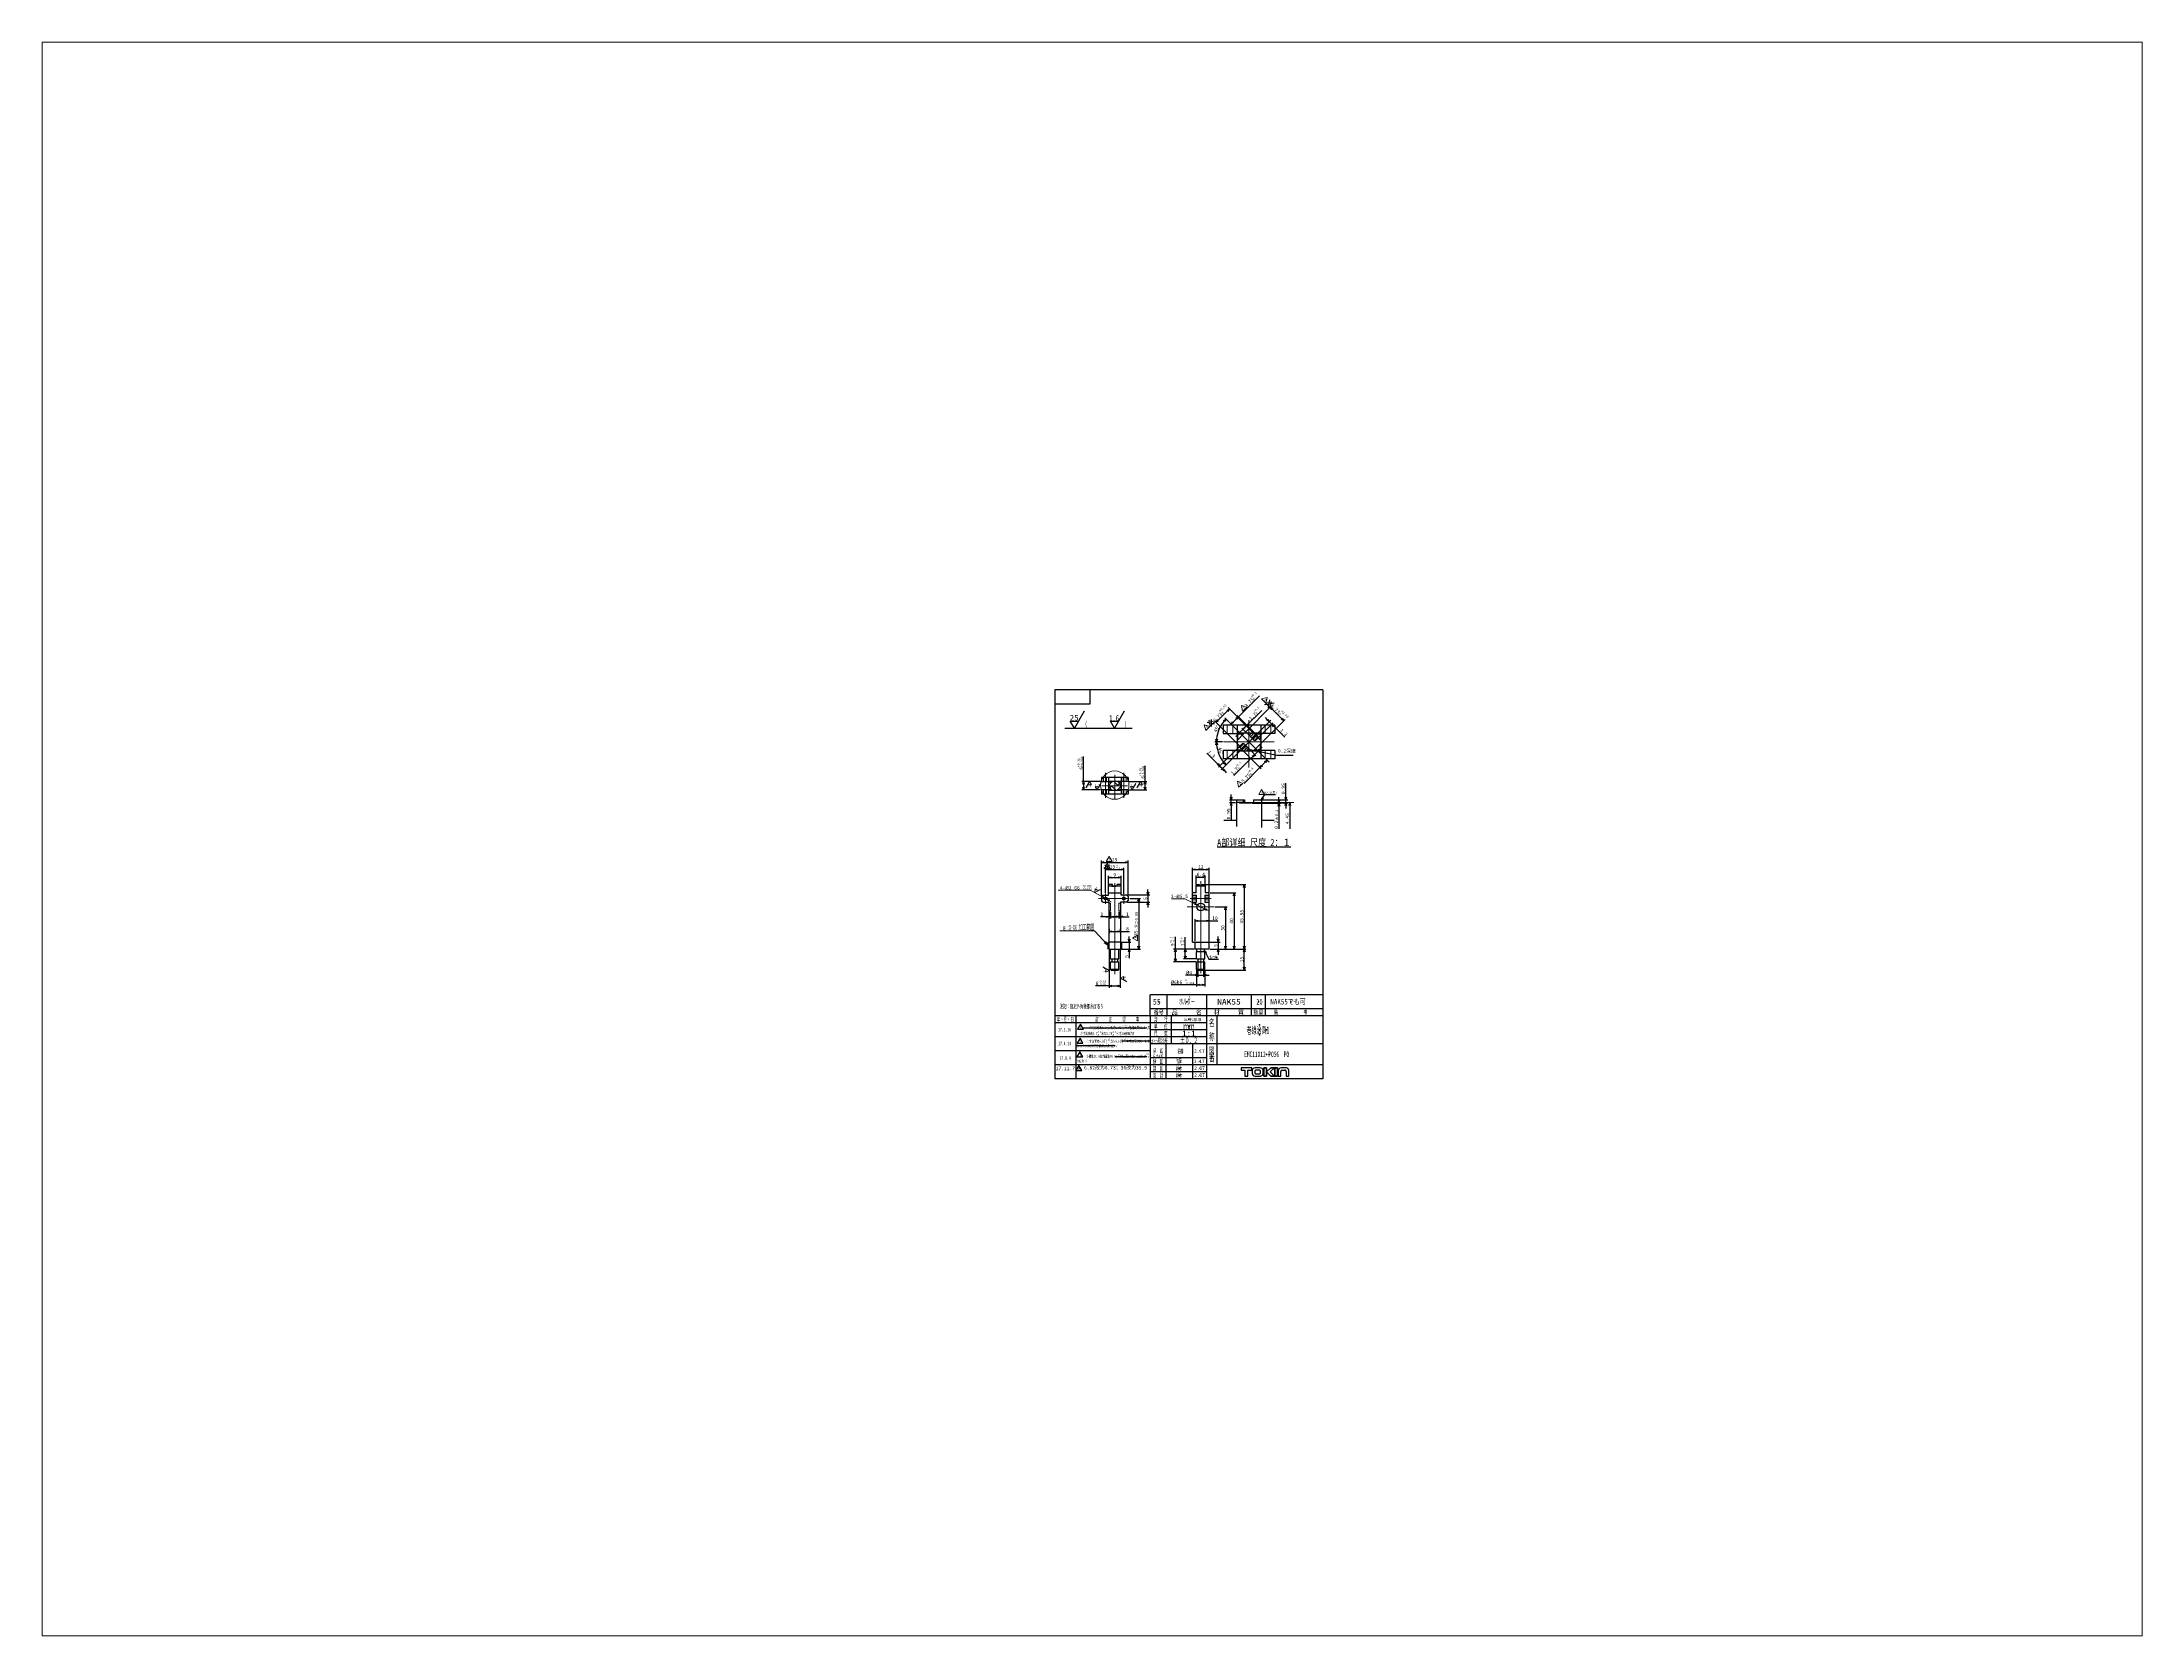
# Paper-space layout '布局1' of a CAD drawing. Header units: millimetres. Extents: x 26 to 231, y 20 to 176.
# The model-space entities are those that its viewports show. They can reach past a viewport. Long polylines and large blocks are cut down to what shows.
import ezdxf
from ezdxf.enums import TextEntityAlignment as Align

# ---------------------------------------------------------------- set-up
doc = ezdxf.new("R2010")
doc.units = ezdxf.units.MM
doc.linetypes.add('CENTER2', pattern=[28.575, 19.05, -3.175, 3.175, -3.175])
doc.linetypes.add('DASHED2', pattern=[9.525, 6.35, -3.175])
for name, color, linetype, lineweight in [('中心线', 10, 'CENTER2', 15), ('实线', 7, 'Continuous', 30), ('标注线', 140, 'Continuous', 15), ('虚线', 40, 'DASHED2', 20)]:
    doc.layers.add(name, color=color, linetype=linetype, lineweight=lineweight)
doc.styles.add('FDASTYLE0', font='', dxfattribs={"width": 0.640244, "height": 2})
doc.styles.add('FDASTYLE1', font='', dxfattribs={"width": 0.616, "height": 4})
doc.styles.get("Standard").update_dxf_attribs({"font": ''})
doc.styles.get('FDASTYLE0').set_extended_font_data('SimSun')
doc.styles.get('FDASTYLE1').set_extended_font_data('ＭＳ ゴシック')
doc.styles.get('Standard').set_extended_font_data('SimSun')
doc.dimstyles.new('ISO-25', dxfattribs={"dimtxt": 2.5, "dimasz": 2, "dimexe": 1.25, "dimexo": 0.625, "dimtad": 1, "dimdsep": 46, "dimtxsty": 'Standard', "dimblk": 'OPEN30', "dimcen": 2.5, "dimadec": 0, "dimazin": 0, "dimtfac": 1, "dimtmove": 0, "dimatfit": 3, "dimldrblk": 'OPEN30', "dimfxl": 0, "dimarcsym": 0})

# ---------------------------------------------------------------- blocks, each defined once
blk = doc.blocks.new('_Open30')
at = {"color": 0, "linetype": 'ByBlock', "lineweight": -2}
for p, q in [((-1, 0.27), (0, 0)), ((0, 0), (-1, -0.27)), ((0, 0), (-1, 0))]:
    blk.add_line(p, q, dxfattribs=at)
blk = doc.blocks.new('*D137')
at = {"layer": 'Defpoints', "color": 0}
for p in [(851.2, -88.2), (838.5, -94.2), (851.2, -94.2)]:
    blk.add_point(p, dxfattribs=at)
at = {"layer": '标注线', "color": 0, "lineweight": -2}
for p, q in [((838.5, -88.2), (838.5, -70.5)), ((850.6, -88.2), (837.2, -88.2)), ((850.6, -94.2), (837.2, -94.2)), ((838.5, -90.2), (838.5, -92.2))]:
    blk.add_line(p, q, dxfattribs=at)
at = {"layer": '标注线', "color": 0, "lineweight": -2, "xscale": 2, "yscale": 2, "zscale": 2}
for p, rotation in [((838.5, -88.2), 90), ((838.5, -94.2), 270)]:
    blk.add_blockref('_Open30', p, dxfattribs=dict(at, rotation=rotation))
at = {"layer": '标注线', "color": 0, "insert": (836, -75.1), "char_height": 2.5, "attachment_point": 5, "rotation": 90}
blk.add_mtext('6{\\H0.63x;\\S+0.02^ +0.005;}', dxfattribs=at)
blk = doc.blocks.new('*D138')
at = {"layer": 'Defpoints', "color": 0}
for p in [(870.2, -88.2), (882.3, -88.2), (870.2, -94.2)]:
    blk.add_point(p, dxfattribs=at)
at = {"layer": '标注线', "color": 0, "lineweight": -2}
for p, q in [((870.9, -88.2), (883.6, -88.2)), ((882.3, -88.2), (882.3, -77.1)), ((870.9, -94.2), (883.6, -94.2)), ((882.3, -92.2), (882.3, -90.2))]:
    blk.add_line(p, q, dxfattribs=at)
at = {"layer": '标注线', "color": 0, "lineweight": -2, "xscale": 2, "yscale": 2, "zscale": 2}
for p, rotation in [((882.3, -88.2), 90), ((882.3, -94.2), 270)]:
    blk.add_blockref('_Open30', p, dxfattribs=dict(at, rotation=rotation))
at = {"layer": '标注线', "color": 0, "insert": (880, -81.6), "char_height": 2.5, "attachment_point": 5, "rotation": 90}
blk.add_mtext('6{\\H0.6125x;\\S+0.02^ +0.005;}', dxfattribs=at)
blk = doc.blocks.new('*D139')
at = {"layer": 'Defpoints', "color": 0}
for p in [(949.7, -53.4), (952.3, -56), (954.7, -53.6)]:
    blk.add_point(p, dxfattribs=at)
at = {"layer": '标注线', "color": 0}
for p, q in [((953.5, -49.6), (965.5, -37.6)), ((948.3, -54.8), (946.9, -56.2)), ((952.1, -51), (949.7, -53.4)), ((954.3, -53.2), (951.2, -50.1))]:
    blk.add_line(p, q, dxfattribs=at)
at = {"layer": '标注线', "color": 0, "xscale": 2, "yscale": 2, "zscale": 2}
for p, rotation in [((949.7, -53.4), 45.00000000000067), ((952.1, -51), 225.0000000000007)]:
    blk.add_blockref('_Open30', p, dxfattribs=dict(at, rotation=rotation))
at = {"layer": '标注线', "color": 0, "insert": (960.2, -39.6), "char_height": 2.5, "attachment_point": 5, "rotation": 45}
blk.add_mtext('1.7{\\H0.6125x;\\S+0.1^ 0;}', dxfattribs=at)
blk = doc.blocks.new('*D140')
at = {"layer": 'Defpoints', "color": 0}
for p in [(943.6, -47.3), (955.2, -58.9), (960.4, -53.6)]:
    blk.add_point(p, dxfattribs=at)
at = {"layer": '标注线', "color": 0, "lineweight": -2}
for p, q in [((948.8, -42.1), (963.8, -27.1)), ((947.4, -43.5), (945, -45.9)), ((960, -53.2), (948, -41.2))]:
    blk.add_line(p, q, dxfattribs=at)
at = {"layer": '标注线', "color": 0, "lineweight": -2, "xscale": 2, "yscale": 2, "zscale": 2}
for p, rotation in [((948.8, -42.1), 45.00000000000031), ((943.6, -47.3), 225.0000000000003)]:
    blk.add_blockref('_Open30', p, dxfattribs=dict(at, rotation=rotation))
at = {"layer": '标注线', "color": 0, "insert": (957.8, -29.8), "char_height": 2.5, "attachment_point": 5, "rotation": 45}
blk.add_mtext('3.75{\\H0.6125x;\\S+0.1^ 0;}', dxfattribs=at)
blk = doc.blocks.new('*D141')
at = {"layer": 'Defpoints', "color": 0}
for p in [(932.8, -46.1), (962.9, -57), (953.3, -66.6)]:
    blk.add_point(p, dxfattribs=at)
at = {"layer": '标注线', "color": 0, "lineweight": -2}
for p, q in [((941, -37.9), (934.2, -44.7)), ((957.3, -51.4), (941.5, -35.6)), ((947.7, -61), (931.9, -45.2))]:
    blk.add_line(p, q, dxfattribs=at)
at = {"layer": '标注线', "color": 0, "lineweight": -2, "xscale": 2, "yscale": 2, "zscale": 2}
for p, rotation in [((932.8, -46.1), 225.000000000001), ((942.4, -36.5), 45.00000000000102)]:
    blk.add_blockref('_Open30', p, dxfattribs=dict(at, rotation=rotation))
at = {"layer": '标注线', "color": 0, "insert": (935.8, -39.4), "char_height": 2.5, "attachment_point": 5, "rotation": 45}
blk.add_mtext('6.73{\\H0.7x;\\S+0.05^ 0;}', dxfattribs=at)
blk = doc.blocks.new('*D142')
at = {"layer": 'Defpoints', "color": 0}
for p in [(971.9, -44.4), (936.3, -71.6), (938.1, -60), (942.9, -73.5), (974.3, -60)]:
    blk.add_point(p, dxfattribs=at)
at = {"layer": '标注线', "color": 0, "lineweight": -2}
for p, q in [((937.5, -60), (932, -60)), ((942.5, -73.9), (939.1, -77.3))]:
    blk.add_line(p, q, dxfattribs=at)
blk.add_arc((956.3, -60), 23.1, 184.9621, 220.0379, dxfattribs=at)
at = {"layer": '标注线', "color": 0, "lineweight": -2, "xscale": 2, "yscale": 2, "zscale": 2}
for p, rotation in [((933.2, -60), 92.48105592581054), ((940, -76.4), 312.5189440741896)]:
    blk.add_blockref('_Open30', p, dxfattribs=dict(at, rotation=rotation))
at = {"layer": '标注线', "color": 0, "insert": (936.1, -66.5), "char_height": 2.5, "attachment_point": 5, "rotation": 287.7349}
blk.add_mtext('45%%d', dxfattribs=at)
blk = doc.blocks.new('*D143')
at = {"layer": 'Defpoints', "color": 0}
for p in [(934.9, -51.5), (942.8, -46.5), (938.1, -60), (970.8, -74.5), (974.3, -60)]:
    blk.add_point(p, dxfattribs=at)
at = {"layer": '标注线', "color": 0, "lineweight": -2}
for p, q in [((942.4, -46.1), (939.1, -42.8)), ((937.5, -60), (932, -60))]:
    blk.add_line(p, q, dxfattribs=at)
blk.add_arc((956.3, -60), 23.1, 139.9669, 175.0331, dxfattribs=at)
at = {"layer": '标注线', "color": 0, "lineweight": -2, "xscale": 2, "yscale": 2, "zscale": 2}
for p, rotation in [((940, -43.7), 47.48345545722472), ((933.3, -60), 267.5165445427755)]:
    blk.add_blockref('_Open30', p, dxfattribs=dict(at, rotation=rotation))
at = {"layer": '标注线', "color": 0, "insert": (933.3, -50.5), "char_height": 2.5, "attachment_point": 5, "rotation": 67.5}
blk.add_mtext('45%%d', dxfattribs=at)
blk = doc.blocks.new('*D144')
at = {"layer": 'Defpoints', "color": 0}
for p in [(950, -62.7), (951.8, -64.6), (937.4, -79)]:
    blk.add_point(p, dxfattribs=at)
at = {"layer": '标注线', "color": 0, "lineweight": -2}
for p, q in [((934.1, -75.8), (926.3, -67.9)), ((949.5, -63.2), (934.6, -78.1)), ((951.4, -65), (936.5, -79.9)), ((935.5, -77.2), (937.4, -79)), ((938.8, -80.4), (940.2, -81.9))]:
    blk.add_line(p, q, dxfattribs=at)
at = {"layer": '标注线', "color": 0, "lineweight": -2, "xscale": 2, "yscale": 2, "zscale": 2}
for p, rotation in [((935.5, -77.2), 315.0000000000019), ((937.4, -79), 135.0000000000019)]:
    blk.add_blockref('_Open30', p, dxfattribs=dict(at, rotation=rotation))
at = {"layer": '标注线', "color": 0, "insert": (929.7, -68.7), "char_height": 2.5, "attachment_point": 5, "rotation": 315}
blk.add_mtext('1.3', dxfattribs=at)
blk = doc.blocks.new('*D145')
at = {"layer": 'Defpoints', "color": 0}
for p in [(953.1, -53.6), (981.1, -44.9), (962.7, -63.3)]:
    blk.add_point(p, dxfattribs=at)
at = {"layer": '标注线', "color": 0, "lineweight": -2}
for p, q in [((953.6, -53.2), (972.3, -34.4)), ((963.2, -62.8), (982, -44)), ((972.9, -36.7), (979.7, -43.5))]:
    blk.add_line(p, q, dxfattribs=at)
at = {"layer": '标注线', "color": 0, "lineweight": -2, "xscale": 2, "yscale": 2, "zscale": 2}
for p, rotation in [((971.5, -35.3), 135.0000000000002), ((981.1, -44.9), 315.0000000000002)]:
    blk.add_blockref('_Open30', p, dxfattribs=dict(at, rotation=rotation))
at = {"layer": '标注线', "color": 0, "insert": (978.2, -38.3), "char_height": 2.5, "attachment_point": 5, "rotation": 315}
blk.add_mtext('6.73{\\H0.7x;\\S+0.05^ 0;}', dxfattribs=at)
blk = doc.blocks.new('*D146')
at = {"layer": 'Defpoints', "color": 0}
for p in [(960.9, -55.5), (962.7, -57.4), (970.8, -45.5)]:
    blk.add_point(p, dxfattribs=at)
at = {"layer": '标注线', "color": 0, "lineweight": -2}
for p, q in [((969.4, -44.1), (968, -42.7)), ((963.1, -56.9), (973.6, -46.5)), ((972.7, -47.4), (970.8, -45.5)), ((974.1, -48.8), (981.9, -56.6))]:
    blk.add_line(p, q, dxfattribs=at)
at = {"layer": '标注线', "color": 0, "lineweight": -2, "xscale": 2, "yscale": 2, "zscale": 2}
for p, rotation in [((970.8, -45.5), 314.9999999999982), ((972.7, -47.4), 134.9999999999982)]:
    blk.add_blockref('_Open30', p, dxfattribs=dict(at, rotation=rotation))
at = {"layer": '标注线', "color": 0, "insert": (981.2, -53.2), "char_height": 2.5, "attachment_point": 5, "rotation": 315}
blk.add_mtext('1.3', dxfattribs=at)
blk = doc.blocks.new('*D147')
at = {"layer": 'Defpoints', "color": 0}
for p in [(957.9, -66.4), (960.3, -64), (962.8, -66.5)]:
    blk.add_point(p, dxfattribs=at)
at = {"layer": '标注线', "color": 0, "lineweight": -2}
for p, q in [((959, -70.4), (945.5, -83.9)), ((958.4, -66.9), (961.3, -69.8)), ((960.4, -69), (962.8, -66.5)), ((964.3, -65.1), (965.7, -63.7))]:
    blk.add_line(p, q, dxfattribs=at)
at = {"layer": '标注线', "color": 0, "lineweight": -2, "xscale": 2, "yscale": 2, "zscale": 2}
for p, rotation in [((960.4, -69), 45), ((962.8, -66.5), 225)]:
    blk.add_blockref('_Open30', p, dxfattribs=dict(at, rotation=rotation))
at = {"layer": '标注线', "color": 0, "insert": (947.4, -78.7), "char_height": 2.5, "attachment_point": 5, "rotation": 45}
blk.add_mtext('1.7{\\H0.6x;\\S+0.1^ 0;}', dxfattribs=at)
blk = doc.blocks.new('*D148')
at = {"layer": 'Defpoints', "color": 0}
for p in [(952.3, -66.4), (957.5, -61.2), (969.3, -73)]:
    blk.add_point(p, dxfattribs=at)
at = {"layer": '标注线', "color": 0, "lineweight": -2}
for p, q in [((952.7, -66.9), (965, -79.2)), ((965.5, -76.9), (967.9, -74.5)), ((964.1, -78.3), (952.8, -89.6))]:
    blk.add_line(p, q, dxfattribs=at)
at = {"layer": '标注线', "color": 0, "lineweight": -2, "xscale": 2, "yscale": 2, "zscale": 2}
for p, rotation in [((969.3, -73), 45.00000000000062), ((964.1, -78.3), 225.0000000000006)]:
    blk.add_blockref('_Open30', p, dxfattribs=dict(at, rotation=rotation))
at = {"layer": '标注线', "color": 0, "insert": (955.4, -83.7), "char_height": 2.5, "attachment_point": 5, "rotation": 45}
blk.add_mtext('3.75{\\H0.6x;\\S+0.1^ 0;}', dxfattribs=at)
blk = doc.blocks.new('*D149')
at = {"layer": 'Defpoints', "color": 0}
for p in [(964.7, -101.3), (965.3, -103.3), (982.6, -101.3)]:
    blk.add_point(p, dxfattribs=at)
at = {"layer": '标注线', "color": 0, "lineweight": -2}
for p, q in [((982.6, -99.3), (982.6, -89.4)), ((965.4, -101.3), (983.9, -101.3)), ((966, -103.3), (983.9, -103.3)), ((982.6, -103.3), (982.6, -101.3)), ((982.6, -105.3), (982.6, -107.3))]:
    blk.add_line(p, q, dxfattribs=at)
at = {"layer": '标注线', "color": 0, "lineweight": -2, "xscale": 2, "yscale": 2, "zscale": 2}
for p, rotation in [((982.6, -101.3), 270), ((982.6, -103.3), 90)]:
    blk.add_blockref('_Open30', p, dxfattribs=dict(at, rotation=rotation))
at = {"layer": '标注线', "color": 0, "insert": (980.8, -93.3), "char_height": 2.5, "attachment_point": 5, "rotation": 90}
blk.add_mtext('0.95', dxfattribs=at)
blk = doc.blocks.new('*D150')
at = {"layer": 'Defpoints', "color": 0}
for p in [(943.6, -101.4), (947.3, -103.3), (947.9, -101.4)]:
    blk.add_point(p, dxfattribs=at)
at = {"layer": '标注线', "color": 0, "lineweight": -2}
for p, q in [((947.3, -101.4), (942.4, -101.4)), ((946.7, -103.3), (942.4, -103.3)), ((943.6, -99.4), (943.6, -97.4)), ((943.6, -103.3), (943.6, -101.4)), ((943.6, -105.3), (943.6, -115.2))]:
    blk.add_line(p, q, dxfattribs=at)
at = {"layer": '标注线', "color": 0, "lineweight": -2, "xscale": 2, "yscale": 2, "zscale": 2}
for p, rotation in [((943.6, -101.4), 270), ((943.6, -103.3), 90)]:
    blk.add_blockref('_Open30', p, dxfattribs=dict(at, rotation=rotation))
at = {"layer": '标注线', "color": 0, "insert": (941.8, -111.2), "char_height": 2.5, "attachment_point": 5, "rotation": 90}
blk.add_mtext('0.95', dxfattribs=at)
blk = doc.blocks.new('*D151')
at = {"layer": 'Defpoints', "color": 0}
for p in [(957.9, -103.7), (965.3, -103.3), (977.7, -103.3)]:
    blk.add_point(p, dxfattribs=at)
at = {"layer": '标注线', "color": 0, "lineweight": -2}
for p, q in [((958.6, -103.7), (978.9, -103.7)), ((966, -103.3), (978.9, -103.3)), ((977.7, -101.3), (977.7, -99.3)), ((977.7, -103.7), (977.7, -103.3)), ((977.7, -105.7), (977.7, -121.8))]:
    blk.add_line(p, q, dxfattribs=at)
at = {"layer": '标注线', "color": 0, "lineweight": -2, "xscale": 2, "yscale": 2, "zscale": 2}
for p, rotation in [((977.7, -103.3), 270), ((977.7, -103.7), 90)]:
    blk.add_blockref('_Open30', p, dxfattribs=dict(at, rotation=rotation))
at = {"layer": '标注线', "color": 0, "insert": (975.8, -115.1), "char_height": 2.5, "attachment_point": 5, "rotation": 90}
blk.add_mtext('0.2{\\H0.8x;%%P0.1}', dxfattribs=at)
blk = doc.blocks.new('*D134')
at = {"layer": 'Defpoints', "color": 0}
for p in [(856.2, -161.9), (865.2, -156.5), (865.2, -161.9)]:
    blk.add_point(p, dxfattribs=at)
at = {"layer": '标注线', "color": 0, "lineweight": -2}
for p, q in [((856.2, -161.2), (856.2, -155.3)), ((858.2, -156.5), (863.2, -156.5)), ((865.2, -161.2), (865.2, -155.3))]:
    blk.add_line(p, q, dxfattribs=at)
at = {"layer": '标注线', "color": 0, "lineweight": -2, "xscale": 2, "yscale": 2, "zscale": 2, "rotation": 180}
blk.add_blockref('_Open30', (856.2, -156.5), dxfattribs=at)
at = {"layer": '标注线', "color": 0, "lineweight": -2, "xscale": 2, "yscale": 2, "zscale": 2}
blk.add_blockref('_Open30', (865.2, -156.5), dxfattribs=at)
at = {"layer": '标注线', "color": 0, "insert": (860.7, -154.7), "char_height": 2.5, "attachment_point": 5}
blk.add_mtext('9', dxfattribs=at)
blk = doc.blocks.new('*D152')
at = {"layer": 'Defpoints', "color": 0}
for p in [(867.2, -150.8), (854.2, -168.3), (867.2, -168.7)]:
    blk.add_point(p, dxfattribs=at)
at = {"layer": '标注线', "color": 0, "lineweight": -2}
for p, q in [((854.2, -167.7), (854.2, -149.6)), ((867.2, -168.1), (867.2, -149.6)), ((856.2, -150.8), (865.2, -150.8))]:
    blk.add_line(p, q, dxfattribs=at)
at = {"layer": '标注线', "color": 0, "lineweight": -2, "xscale": 2, "yscale": 2, "zscale": 2, "rotation": 180}
blk.add_blockref('_Open30', (854.2, -150.8), dxfattribs=at)
at = {"layer": '标注线', "color": 0, "lineweight": -2, "xscale": 2, "yscale": 2, "zscale": 2}
blk.add_blockref('_Open30', (867.2, -150.8), dxfattribs=at)
at = {"layer": '标注线', "color": 0, "insert": (860.7, -148.9), "char_height": 2.5, "attachment_point": 5}
blk.add_mtext('13{\\H0.42x;\\S+0^ -0.1;}', dxfattribs=at)
blk = doc.blocks.new('*D153')
at = {"layer": 'Defpoints', "color": 0}
for p in [(870.2, -145.8), (851.2, -170), (870.2, -170)]:
    blk.add_point(p, dxfattribs=at)
at = {"layer": '标注线', "color": 0, "lineweight": -2}
for p, q in [((851.2, -169.4), (851.2, -144.5)), ((853.2, -145.8), (868.2, -145.8)), ((870.2, -169.4), (870.2, -144.5))]:
    blk.add_line(p, q, dxfattribs=at)
at = {"layer": '标注线', "color": 0, "lineweight": -2, "xscale": 2, "yscale": 2, "zscale": 2, "rotation": 180}
blk.add_blockref('_Open30', (851.2, -145.8), dxfattribs=at)
at = {"layer": '标注线', "color": 0, "lineweight": -2, "xscale": 2, "yscale": 2, "zscale": 2}
blk.add_blockref('_Open30', (870.2, -145.8), dxfattribs=at)
at = {"layer": '标注线', "color": 0, "insert": (860.7, -143.9), "char_height": 2.5, "attachment_point": 5}
blk.add_mtext('19', dxfattribs=at)
blk = doc.blocks.new('*D154')
at = {"layer": 'Defpoints', "color": 0}
for p in [(869.2, -169), (869.2, -174), (884.4, -174)]:
    blk.add_point(p, dxfattribs=at)
at = {"layer": '标注线', "color": 0, "lineweight": -2}
for p, q in [((869.9, -169), (885.7, -169)), ((869.9, -174), (885.7, -174)), ((884.4, -167), (884.4, -165)), ((884.4, -169), (884.4, -174)), ((884.4, -176), (884.4, -178))]:
    blk.add_line(p, q, dxfattribs=at)
at = {"layer": '标注线', "color": 0, "lineweight": -2, "xscale": 2, "yscale": 2, "zscale": 2}
for p, rotation in [((884.4, -169), 270), ((884.4, -174), 90)]:
    blk.add_blockref('_Open30', p, dxfattribs=dict(at, rotation=rotation))
at = {"layer": '标注线', "color": 0, "insert": (882.6, -171.5), "char_height": 2.5, "attachment_point": 5, "rotation": 90}
blk.add_mtext('5', dxfattribs=at)
blk = doc.blocks.new('*D155')
at = {"layer": 'Defpoints', "color": 0}
for p in [(871, -171.5), (864.7, -207.5), (877.8, -207.5)]:
    blk.add_point(p, dxfattribs=at)
at = {"layer": '标注线', "color": 0, "lineweight": -2}
for p, q in [((871.6, -171.5), (879, -171.5)), ((877.8, -173.5), (877.8, -205.5)), ((865.4, -207.5), (879, -207.5))]:
    blk.add_line(p, q, dxfattribs=at)
at = {"layer": '标注线', "color": 0, "lineweight": -2, "xscale": 2, "yscale": 2, "zscale": 2}
for p, rotation in [((877.8, -171.5), 90), ((877.8, -207.5), 270)]:
    blk.add_blockref('_Open30', p, dxfattribs=dict(at, rotation=rotation))
at = {"layer": '标注线', "color": 0, "insert": (875.9, -189.5), "char_height": 2.5, "attachment_point": 5, "rotation": 90}
blk.add_mtext('35.9{\\H0.8x;%%p0.05}', dxfattribs=at)
blk = doc.blocks.new('*D156')
at = {"layer": 'Defpoints', "color": 0}
for p in [(856.7, -180.3), (856.7, -184.6), (857.7, -180.3)]:
    blk.add_point(p, dxfattribs=at)
at = {"layer": '标注线', "color": 0, "lineweight": -2}
for p, q in [((854.7, -184.6), (850.5, -184.6)), ((856.7, -180.9), (856.7, -185.8)), ((857.7, -184.6), (856.7, -184.6)), ((857.7, -180.9), (857.7, -185.8)), ((859.7, -184.6), (861.7, -184.6))]:
    blk.add_line(p, q, dxfattribs=at)
at = {"layer": '标注线', "color": 0, "lineweight": -2, "xscale": 2, "yscale": 2, "zscale": 2}
blk.add_blockref('_Open30', (856.7, -184.6), dxfattribs=at)
at = {"layer": '标注线', "color": 0, "lineweight": -2, "xscale": 2, "yscale": 2, "zscale": 2, "rotation": 180}
blk.add_blockref('_Open30', (857.7, -184.6), dxfattribs=at)
at = {"layer": '标注线', "color": 0, "insert": (851.6, -182.7), "char_height": 2.5, "attachment_point": 5}
blk.add_mtext('1', dxfattribs=at)
blk = doc.blocks.new('*D157')
at = {"layer": 'Defpoints', "color": 0}
for p in [(863.7, -180.3), (864.7, -180.3), (864.7, -184.5)]:
    blk.add_point(p, dxfattribs=at)
at = {"layer": '标注线', "color": 0, "lineweight": -2}
for p, q in [((861.7, -184.5), (859.7, -184.5)), ((863.7, -180.9), (863.7, -185.8)), ((863.7, -184.5), (864.7, -184.5)), ((864.7, -180.9), (864.7, -185.8)), ((866.7, -184.5), (871, -184.5))]:
    blk.add_line(p, q, dxfattribs=at)
at = {"layer": '标注线', "color": 0, "lineweight": -2, "xscale": 2, "yscale": 2, "zscale": 2}
blk.add_blockref('_Open30', (863.7, -184.5), dxfattribs=at)
at = {"layer": '标注线', "color": 0, "lineweight": -2, "xscale": 2, "yscale": 2, "zscale": 2, "rotation": 180}
blk.add_blockref('_Open30', (864.7, -184.5), dxfattribs=at)
at = {"layer": '标注线', "color": 0, "insert": (869.9, -182.7), "char_height": 2.5, "attachment_point": 5}
blk.add_mtext('1', dxfattribs=at)
blk = doc.blocks.new('*D158')
at = {"layer": 'Defpoints', "color": 0}
for p in [(856.7, -192.6), (864.7, -192.6), (864.7, -195)]:
    blk.add_point(p, dxfattribs=at)
at = {"layer": '标注线', "color": 0, "lineweight": -2}
for p, q in [((856.7, -193.2), (856.7, -196.2)), ((864.7, -193.2), (864.7, -196.2)), ((858.7, -195), (862.7, -195)), ((864.7, -195), (871.2, -195))]:
    blk.add_line(p, q, dxfattribs=at)
at = {"layer": '标注线', "color": 0, "lineweight": -2, "xscale": 2, "yscale": 2, "zscale": 2, "rotation": 180}
blk.add_blockref('_Open30', (856.7, -195), dxfattribs=at)
at = {"layer": '标注线', "color": 0, "lineweight": -2, "xscale": 2, "yscale": 2, "zscale": 2}
blk.add_blockref('_Open30', (864.7, -195), dxfattribs=at)
at = {"layer": '标注线', "color": 0, "insert": (869.8, -193.1), "char_height": 2.5, "attachment_point": 5}
blk.add_mtext('8', dxfattribs=at)
blk = doc.blocks.new('*D159')
at = {"layer": 'Defpoints', "color": 0}
for p in [(856.7, -207.5), (864.7, -207.5), (864.7, -233.8)]:
    blk.add_point(p, dxfattribs=at)
at = {"layer": '标注线', "color": 0, "lineweight": -2}
for p, q in [((856.7, -208.1), (856.7, -235)), ((864.7, -208.1), (864.7, -235)), ((856.7, -233.8), (847.1, -233.8)), ((858.7, -233.8), (862.7, -233.8))]:
    blk.add_line(p, q, dxfattribs=at)
at = {"layer": '标注线', "color": 0, "lineweight": -2, "xscale": 2, "yscale": 2, "zscale": 2, "rotation": 180}
blk.add_blockref('_Open30', (856.7, -233.8), dxfattribs=at)
at = {"layer": '标注线', "color": 0, "lineweight": -2, "xscale": 2, "yscale": 2, "zscale": 2}
blk.add_blockref('_Open30', (864.7, -233.8), dxfattribs=at)
at = {"layer": '标注线', "color": 0, "insert": (850.9, -231.5), "char_height": 2.5, "attachment_point": 5}
blk.add_mtext('8{\\H0.56x;\\S-0.02^ -0.05;}', dxfattribs=at)
blk = doc.blocks.new('*D160')
at = {"layer": 'Defpoints', "color": 0}
for p in [(864.7, -202.5), (865.2, -207.5), (871, -207.5)]:
    blk.add_point(p, dxfattribs=at)
at = {"layer": '标注线', "color": 0, "lineweight": -2}
for p, q in [((865.4, -202.5), (872.3, -202.5)), ((865.9, -207.5), (872.3, -207.5)), ((871, -200.5), (871, -198.5)), ((871, -202.5), (871, -207.5)), ((871, -209.5), (871, -214.1))]:
    blk.add_line(p, q, dxfattribs=at)
at = {"layer": '标注线', "color": 0, "lineweight": -2, "xscale": 2, "yscale": 2, "zscale": 2}
for p, rotation in [((871, -202.5), 270), ((871, -207.5), 90)]:
    blk.add_blockref('_Open30', p, dxfattribs=dict(at, rotation=rotation))
at = {"layer": '标注线', "color": 0, "insert": (869.2, -212.8), "char_height": 2.5, "attachment_point": 5, "rotation": 90}
blk.add_mtext('5', dxfattribs=at)
blk = doc.blocks.new('*D135')
at = {"layer": 'Defpoints', "color": 0}
for p in [(918.8, -161.9), (925.2, -156.3), (925.2, -161.9)]:
    blk.add_point(p, dxfattribs=at)
at = {"layer": '标注线', "color": 0, "lineweight": -2}
for p, q in [((918.8, -161.2), (918.8, -155.1)), ((920.8, -156.3), (923.2, -156.3)), ((925.2, -161.2), (925.2, -155.1))]:
    blk.add_line(p, q, dxfattribs=at)
at = {"layer": '标注线', "color": 0, "lineweight": -2, "xscale": 2, "yscale": 2, "zscale": 2, "rotation": 180}
blk.add_blockref('_Open30', (918.8, -156.3), dxfattribs=at)
at = {"layer": '标注线', "color": 0, "lineweight": -2, "xscale": 2, "yscale": 2, "zscale": 2}
blk.add_blockref('_Open30', (925.2, -156.3), dxfattribs=at)
at = {"layer": '标注线', "color": 0, "insert": (922, -154.4), "char_height": 2.5, "attachment_point": 5}
blk.add_mtext('6.4', dxfattribs=at)
blk = doc.blocks.new('*D161')
at = {"layer": 'Defpoints', "color": 0}
for p in [(928, -150.8), (916, -167.5), (928, -167.5)]:
    blk.add_point(p, dxfattribs=at)
at = {"layer": '标注线', "color": 0, "lineweight": -2}
for p, q in [((916, -166.9), (916, -149.6)), ((928, -166.9), (928, -149.6)), ((918, -150.8), (926, -150.8))]:
    blk.add_line(p, q, dxfattribs=at)
at = {"layer": '标注线', "color": 0, "lineweight": -2, "xscale": 2, "yscale": 2, "zscale": 2, "rotation": 180}
blk.add_blockref('_Open30', (916, -150.8), dxfattribs=at)
at = {"layer": '标注线', "color": 0, "lineweight": -2, "xscale": 2, "yscale": 2, "zscale": 2}
blk.add_blockref('_Open30', (928, -150.8), dxfattribs=at)
at = {"layer": '标注线', "color": 0, "insert": (922, -148.9), "char_height": 2.5, "attachment_point": 5}
blk.add_mtext('12', dxfattribs=at)
blk = doc.blocks.new('*D162')
at = {"layer": 'Defpoints', "color": 0}
for p in [(918, -202.5), (928, -207.5), (934.4, -207.5)]:
    blk.add_point(p, dxfattribs=at)
at = {"layer": '标注线', "color": 0, "lineweight": -2}
for p, q in [((918.6, -202.5), (935.7, -202.5)), ((928.6, -207.5), (935.7, -207.5)), ((934.4, -200.5), (934.4, -198.5)), ((934.4, -202.5), (934.4, -207.5)), ((934.4, -209.5), (934.4, -211.5))]:
    blk.add_line(p, q, dxfattribs=at)
at = {"layer": '标注线', "color": 0, "lineweight": -2, "xscale": 2, "yscale": 2, "zscale": 2}
for p, rotation in [((934.4, -202.5), 270), ((934.4, -207.5), 90)]:
    blk.add_blockref('_Open30', p, dxfattribs=dict(at, rotation=rotation))
at = {"layer": '标注线', "color": 0, "insert": (932.6, -205), "char_height": 2.5, "attachment_point": 5, "rotation": 90}
blk.add_mtext('5', dxfattribs=at)
blk = doc.blocks.new('*D163')
at = {"layer": 'Defpoints', "color": 0}
for p in [(931.4, -177.5), (928, -207.5), (939.6, -207.5)]:
    blk.add_point(p, dxfattribs=at)
at = {"layer": '标注线', "color": 0, "lineweight": -2}
for p, q in [((932, -177.5), (940.8, -177.5)), ((939.6, -179.5), (939.6, -205.5)), ((928.6, -207.5), (940.8, -207.5))]:
    blk.add_line(p, q, dxfattribs=at)
at = {"layer": '标注线', "color": 0, "lineweight": -2, "xscale": 2, "yscale": 2, "zscale": 2}
for p, rotation in [((939.6, -177.5), 90), ((939.6, -207.5), 270)]:
    blk.add_blockref('_Open30', p, dxfattribs=dict(at, rotation=rotation))
at = {"layer": '标注线', "color": 0, "insert": (937.7, -192.5), "char_height": 2.5, "attachment_point": 5, "rotation": 90}
blk.add_mtext('30', dxfattribs=at)
blk = doc.blocks.new('*D164')
at = {"layer": 'Defpoints', "color": 0}
for p in [(928, -167.5), (928, -207.5), (945.8, -207.5)]:
    blk.add_point(p, dxfattribs=at)
at = {"layer": '标注线', "color": 0, "lineweight": -2}
for p, q in [((928.6, -167.5), (947, -167.5)), ((945.8, -169.5), (945.8, -205.5)), ((928.6, -207.5), (947, -207.5))]:
    blk.add_line(p, q, dxfattribs=at)
at = {"layer": '标注线', "color": 0, "lineweight": -2, "xscale": 2, "yscale": 2, "zscale": 2}
for p, rotation in [((945.8, -167.5), 90), ((945.8, -207.5), 270)]:
    blk.add_blockref('_Open30', p, dxfattribs=dict(at, rotation=rotation))
at = {"layer": '标注线', "color": 0, "insert": (943.9, -187.5), "char_height": 2.5, "attachment_point": 5, "rotation": 90}
blk.add_mtext('40', dxfattribs=at)
blk = doc.blocks.new('*D136')
at = {"layer": 'Defpoints', "color": 0}
for p in [(924.9, -161.6), (928, -207.5), (953, -207.5)]:
    blk.add_point(p, dxfattribs=at)
at = {"layer": '标注线', "color": 0, "lineweight": -2}
for p, q in [((925.5, -161.6), (954.2, -161.6)), ((953, -163.6), (953, -205.5)), ((928.6, -207.5), (954.2, -207.5))]:
    blk.add_line(p, q, dxfattribs=at)
at = {"layer": '标注线', "color": 0, "lineweight": -2, "xscale": 2, "yscale": 2, "zscale": 2}
for p, rotation in [((953, -161.6), 90), ((953, -207.5), 270)]:
    blk.add_blockref('_Open30', p, dxfattribs=dict(at, rotation=rotation))
at = {"layer": '标注线', "color": 0, "insert": (951.1, -184.5), "char_height": 2.5, "attachment_point": 5, "rotation": 90}
blk.add_mtext('45.95', dxfattribs=at)
blk = doc.blocks.new('*D165')
at = {"layer": 'Defpoints', "color": 0}
for p in [(928, -187.4), (928, -187.5), (918, -202.5)]:
    blk.add_point(p, dxfattribs=at)
at = {"layer": '标注线', "color": 0, "lineweight": -2}
for p, q in [((918, -201.9), (918, -186.1)), ((920, -187.4), (926, -187.4)), ((928, -186.9), (928, -186.1)), ((928, -187.4), (934.2, -187.4))]:
    blk.add_line(p, q, dxfattribs=at)
at = {"layer": '标注线', "color": 0, "lineweight": -2, "xscale": 2, "yscale": 2, "zscale": 2, "rotation": 180}
blk.add_blockref('_Open30', (918, -187.4), dxfattribs=at)
at = {"layer": '标注线', "color": 0, "lineweight": -2, "xscale": 2, "yscale": 2, "zscale": 2}
blk.add_blockref('_Open30', (928, -187.4), dxfattribs=at)
at = {"layer": '标注线', "color": 0, "insert": (932.1, -185.5), "char_height": 2.5, "attachment_point": 5}
blk.add_mtext('10', dxfattribs=at)
blk = doc.blocks.new('*D166')
at = {"layer": 'Defpoints', "color": 0}
for p in [(911, -207.5), (918, -207.5), (919, -214.5)]:
    blk.add_point(p, dxfattribs=at)
at = {"layer": '标注线', "color": 0, "lineweight": -2}
for p, q in [((917.4, -207.5), (909.7, -207.5)), ((911, -207.5), (911, -199)), ((918.4, -214.5), (909.7, -214.5)), ((911, -212.5), (911, -209.5))]:
    blk.add_line(p, q, dxfattribs=at)
at = {"layer": '标注线', "color": 0, "lineweight": -2, "xscale": 2, "yscale": 2, "zscale": 2}
for p, rotation in [((911, -207.5), 90), ((911, -214.5), 270)]:
    blk.add_blockref('_Open30', p, dxfattribs=dict(at, rotation=rotation))
at = {"layer": '标注线', "color": 0, "insert": (908.8, -202.3), "char_height": 2.5, "attachment_point": 5, "rotation": 90}
blk.add_mtext('7{\\H0.56x;\\S+0.1^ -0.1;}', dxfattribs=at)
blk = doc.blocks.new('*D167')
at = {"layer": 'Defpoints', "color": 0}
for p in [(903.9, -207.5), (918, -207.5), (919, -216.5)]:
    blk.add_point(p, dxfattribs=at)
at = {"layer": '标注线', "color": 0, "lineweight": -2}
for p, q in [((917.4, -207.5), (902.6, -207.5)), ((903.9, -207.5), (903.9, -198.9)), ((918.4, -216.5), (902.6, -216.5)), ((903.9, -214.5), (903.9, -209.5))]:
    blk.add_line(p, q, dxfattribs=at)
at = {"layer": '标注线', "color": 0, "lineweight": -2, "xscale": 2, "yscale": 2, "zscale": 2}
for p, rotation in [((903.9, -207.5), 90), ((903.9, -216.5), 270)]:
    blk.add_blockref('_Open30', p, dxfattribs=dict(at, rotation=rotation))
at = {"layer": '标注线', "color": 0, "insert": (901.6, -202.2), "char_height": 2.5, "attachment_point": 5, "rotation": 90}
blk.add_mtext('9{\\H0.56x;\\S+0.1^ -0.1;}', dxfattribs=at)
blk = doc.blocks.new('*D168')
at = {"layer": 'Defpoints', "color": 0}
for p in [(928, -207.5), (953, -207.5), (924.5, -222.5)]:
    blk.add_point(p, dxfattribs=at)
at = {"layer": '标注线', "color": 0, "lineweight": -2}
for p, q in [((928.6, -207.5), (954.2, -207.5)), ((925.1, -222.5), (954.2, -222.5)), ((953, -220.5), (953, -209.5))]:
    blk.add_line(p, q, dxfattribs=at)
at = {"layer": '标注线', "color": 0, "lineweight": -2, "xscale": 2, "yscale": 2, "zscale": 2}
for p, rotation in [((953, -207.5), 90), ((953, -222.5), 270)]:
    blk.add_blockref('_Open30', p, dxfattribs=dict(at, rotation=rotation))
at = {"layer": '标注线', "color": 0, "insert": (951.1, -215), "char_height": 2.5, "attachment_point": 5, "rotation": 90}
blk.add_mtext('15', dxfattribs=at)
blk = doc.blocks.new('*D169')
at = {"layer": 'Defpoints', "color": 0}
for p in [(920, -216.5), (924, -216.5), (924, -226)]:
    blk.add_point(p, dxfattribs=at)
at = {"layer": '标注线', "color": 0, "lineweight": -2}
for p, q in [((920, -217.1), (920, -227.3)), ((924, -217.1), (924, -227.3)), ((918, -226), (911.1, -226)), ((920, -226), (924, -226)), ((926, -226), (928, -226))]:
    blk.add_line(p, q, dxfattribs=at)
at = {"layer": '标注线', "color": 0, "lineweight": -2, "xscale": 2, "yscale": 2, "zscale": 2}
blk.add_blockref('_Open30', (920, -226), dxfattribs=at)
at = {"layer": '标注线', "color": 0, "lineweight": -2, "xscale": 2, "yscale": 2, "zscale": 2, "rotation": 180}
blk.add_blockref('_Open30', (924, -226), dxfattribs=at)
at = {"layer": '标注线', "color": 0, "insert": (913.6, -224.2), "char_height": 2.5, "attachment_point": 5}
blk.add_mtext('{\\fISOCPEUR|b0|i0|c0|p34;%%C}4', dxfattribs=at)
blk = doc.blocks.new('*D170')
at = {"layer": 'Defpoints', "color": 0}
for p in [(919, -222), (925, -222), (925, -233)]:
    blk.add_point(p, dxfattribs=at)
at = {"layer": '标注线', "color": 0, "lineweight": -2}
for p, q in [((919, -222.6), (919, -234.2)), ((925, -222.6), (925, -234.2)), ((919, -233), (900.9, -233)), ((921, -233), (923, -233))]:
    blk.add_line(p, q, dxfattribs=at)
at = {"layer": '标注线', "color": 0, "lineweight": -2, "xscale": 2, "yscale": 2, "zscale": 2, "rotation": 180}
blk.add_blockref('_Open30', (919, -233), dxfattribs=at)
at = {"layer": '标注线', "color": 0, "lineweight": -2, "xscale": 2, "yscale": 2, "zscale": 2}
blk.add_blockref('_Open30', (925, -233), dxfattribs=at)
at = {"layer": '标注线', "color": 0, "insert": (908.9, -230.7), "char_height": 2.5, "attachment_point": 5}
blk.add_mtext('{\\fISOCPEUR|b0|i0|c0|p34;%%C}6h6 {\\H0.56x;\\S0^ +0.008;}', dxfattribs=at)

msp = doc.modelspace()

# ---------------------------------------------------------------- hatches: boundary and pattern name
at = {"layer": '实线'}
h = msp.add_hatch(dxfattribs=at)
h.set_pattern_fill('ANSI31', color=256, scale=0.4, style=0)
h.set_pattern_definition([(45, (534.7449, -453.8522), (-0.8980256, 0.8980256), [])])
h.paths.add_polyline_path([(952.806, -61.312, 0.41421356), (951.392, -61.312), (949.978, -62.726, 0.41421356), (949.978, -64.14), (951.109, -65.272), (953.938, -62.443)])
h.paths.add_polyline_path([(951.109, -65.272), (952.276, -66.439), (956.342, -66.439), (956.342, -64.847), (953.938, -62.443)])
h.paths.add_polyline_path([(957.933, -66.439), (956.342, -64.847), (956.342, -66.439)])
h.paths.add_polyline_path([(958.746, -57.635), (959.877, -58.766, 0.41421356), (961.291, -58.766), (962.706, -57.352, 0.41421356), (962.706, -55.938), (961.574, -54.806)])
h.paths.add_polyline_path([(956.342, -53.639), (956.342, -55.231), (958.746, -57.635), (961.574, -54.806), (960.407, -53.639)])
h.paths.add_polyline_path([(956.342, -55.231), (956.342, -53.639), (954.978, -53.639), (954.833, -53.722)])

# ---------------------------------------------------------------- linework, layer by layer
at = {"color": 0}
for p, q in [((818.048, -23.026), (818.048, -300.026)), ((1009.048, -23.026), (818.048, -23.026)), ((843.048, -23.026), (843.048, -33.026)), ((1009.048, -23.026), (1009.048, -300.026)), ((843.048, -33.026), (818.048, -33.026)), ((838.882, -38.141), (831.954, -50.141)), ((867.439, -38.141), (860.511, -50.141)), ((825.134, -50.141), (873.15, -50.141)), ((829.067, -45.141), (834.841, -45.141)), ((831.954, -50.141), (829.067, -45.141)), ((857.624, -45.141), (863.398, -45.141)), ((860.511, -50.141), (857.624, -45.141)), ((1009.048, -240.026), (886.048, -240.026)), ((886.048, -255.026), (886.048, -240.026)), ((1009.048, -250.026), (886.048, -250.026)), ((898.048, -255.026), (898.048, -240.026)), ((926.048, -240.026), (926.048, -300.026)), ((958.048, -255.026), (958.048, -240.026)), ((968.048, -255.026), (968.048, -240.026)), ((1009.048, -255.026), (818.048, -255.026)), ((886.048, -260.026), (818.048, -260.026)), ((833.048, -255.026), (833.048, -300.026)), ((1009.048, -255.026), (886.048, -255.026)), ((886.048, -255.026), (886.048, -300.026)), ((926.048, -260.026), (886.048, -260.026)), ((926.048, -265.026), (886.048, -265.026)), ((901.048, -275.026), (901.048, -255.026)), ((933.548, -255.026), (933.548, -290.026)), ((926.048, -270.026), (886.048, -270.026)), ((1009.048, -275.026), (886.048, -275.026)), ((897.048, -275.026), (897.048, -300.026)), ((916.048, -275.026), (916.048, -300.026)), ((926.048, -285.026), (886.048, -285.026)), ((1009.048, -290.026), (886.048, -290.026)), ((926.048, -295.026), (886.048, -295.026)), ((958.346, -292.133), (950.786, -292.133)), ((950.786, -292.133), (950.786, -293.676)), ((958.346, -292.133), (950.786, -292.133)), ((958.346, -292.133), (950.786, -292.133)), ((950.786, -292.133), (950.786, -293.676)), ((950.786, -293.676), (953.501, -293.676)), ((950.786, -293.676), (953.501, -293.676)), ((950.786, -293.676), (953.501, -293.676)), ((953.501, -293.676), (953.501, -297.897)), ((953.501, -293.676), (953.501, -297.897)), ((953.501, -293.836), (953.501, -297.772)), ((953.501, -297.897), (955.643, -297.897)), ((953.501, -297.897), (955.643, -297.897)), ((953.501, -297.897), (955.643, -297.897)), ((955.643, -293.676), (958.346, -293.676)), ((955.643, -297.897), (955.643, -293.676)), ((955.643, -297.897), (955.643, -293.676)), ((955.643, -293.676), (958.346, -293.676)), ((955.643, -293.676), (958.346, -293.676)), ((958.346, -293.676), (958.346, -292.133)), ((958.346, -293.676), (958.346, -292.133)), ((964.367, -292.133), (960.646, -292.133)), ((964.367, -292.133), (960.646, -292.133)), ((960.646, -297.897), (964.425, -297.898)), ((960.646, -297.897), (964.455, -297.898)), ((960.646, -297.897), (964.455, -297.898)), ((964.455, -297.898), (965.018, -297.816)), ((965.018, -297.816), (965.538, -297.584)), ((965.538, -297.584), (965.974, -297.219)), ((965.974, -297.219), (966.295, -296.749)), ((966.295, -296.749), (966.476, -296.21)), ((966.979, -297.897), (966.979, -292.133)), ((966.979, -292.133), (968.842, -292.133)), ((968.842, -292.133), (966.979, -292.133)), ((968.842, -292.133), (966.979, -292.133)), ((966.979, -292.133), (966.979, -297.897)), ((968.842, -297.897), (966.979, -297.897)), ((966.979, -297.897), (968.842, -297.897)), ((966.979, -297.897), (968.842, -297.897)), ((968.842, -292.133), (968.842, -297.897)), ((968.842, -297.897), (968.842, -292.133)), ((968.842, -295.006), (971.824, -292.133)), ((971.824, -292.133), (968.842, -295.006)), ((971.824, -297.897), (968.842, -295.006)), ((968.842, -295.006), (971.824, -297.897)), ((974.485, -292.133), (971.451, -294.953)), ((971.451, -294.953), (974.485, -292.133)), ((971.451, -294.953), (974.539, -297.897)), ((974.539, -297.897), (971.451, -294.953)), ((971.824, -292.133), (974.485, -292.133)), ((974.485, -292.133), (971.824, -292.133)), ((974.539, -297.897), (971.824, -297.897)), ((971.824, -297.897), (974.539, -297.897)), ((971.824, -297.897), (974.539, -297.897)), ((974.787, -292.133), (976.757, -292.133)), ((974.787, -297.897), (974.787, -292.133)), ((976.757, -292.133), (974.787, -292.133)), ((976.757, -292.133), (974.787, -292.133)), ((974.787, -292.133), (974.787, -297.897)), ((976.757, -297.897), (974.787, -297.897)), ((974.787, -297.897), (976.757, -297.897)), ((974.787, -297.897), (976.757, -297.897)), ((976.757, -292.133), (976.757, -297.897)), ((976.757, -297.897), (976.757, -292.133)), ((977.236, -293.874), (977.236, -297.897)), ((977.236, -293.874), (977.236, -297.897)), ((977.236, -297.897), (979.045, -297.897)), ((977.236, -297.897), (979.045, -297.897)), ((977.236, -297.897), (979.045, -297.897)), ((979.045, -297.897), (979.045, -294.573)), ((979.045, -297.897), (979.045, -294.573)), ((979.888, -293.729), (981.965, -293.729)), ((979.888, -293.729), (981.965, -293.729)), ((979.888, -293.729), (981.965, -293.729)), ((982.809, -294.573), (982.809, -297.897)), ((982.809, -294.573), (982.809, -297.897)), ((982.809, -297.897), (984.67, -297.897)), ((982.809, -297.897), (984.67, -297.897)), ((982.809, -297.897), (984.67, -297.897)), ((984.67, -297.897), (984.67, -293.874)), ((984.67, -297.897), (984.67, -293.874)), ((1009.048, -300.026), (818.048, -300.026))]:
    msp.add_line(p, q, dxfattribs=at)
for p, q in [((856.956, -147.781), (852.962, -150.061)), ((853.663, -147.603), (857.242, -150.646)), ((886.048, -270.026), (818.048, -270.026)), ((886.048, -280.026), (818.048, -280.026)), ((860.925, -284.048), (883.605, -284.048)), ((886.048, -290.026), (818.048, -290.026))]:
    msp.add_line(p, q)
at = {"flags": 128}
for points in [[(836.363, -260.893), (834.272, -264.514), (838.453, -264.514)], [(835.8, -280.649), (833.71, -284.27), (837.891, -284.27)], [(835.995, -270.967), (833.904, -274.588), (838.086, -274.588)], [(835.138, -290.469), (833.048, -294.09), (837.229, -294.09)]]:
    msp.add_lwpolyline(points, close=True, dxfattribs=at)
at = {"color": 0}
for centre, radius, start, end in [((988.004, -295.015), 29.49, 177.678074, 182.321926), ((960.573, -294.203), 2.07, 87.952925, 169.36341), ((960.573, -295.828), 2.07, 190.63659, 272.047075), ((968.009, -295.03), 7.502, 173.484085, 186.132404), ((961.237, -295.652), 0.71, 194.655941, 253.673503), ((961.237, -294.379), 0.71, 106.326497, 163.673503), ((962.535, -329.903), 36.237, 87.631198, 92.368802), ((962.535, -260.128), 36.237, 267.631198, 272.368802), ((963.833, -294.379), 0.71, 16.326497, 73.673503), ((963.833, -295.652), 0.71, 286.326497, 345.344059), ((964.441, -294.203), 2.07, 10.63659, 92.047075), ((957.061, -295.03), 7.502, 353.867596, 6.515915), ((937.01, -295.015), 29.49, 357.678074, 2.321926), ((978.923, -293.874), 1.687, 90, 180), ((980.953, -326.914), 34.787, 86.654512, 93.345488), ((979.888, -294.573), 0.843, 90, 180), ((981.965, -294.573), 0.843, 0, 90.000003), ((982.983, -293.874), 1.687, 0, 90)]:
    msp.add_arc(centre, radius, start, end, dxfattribs=at)
at = {"color": 0, "linetype": 'Continuous'}
for p in [(892.048, -245.026), (892.048, -245.026), (912.048, -245.026), (942.048, -245.026), (942.048, -245.026), (963.048, -245.026), (963.048, -245.026), (986.048, -245.026), (986.048, -245.026), (913.548, -257.526), (913.548, -262.526), (963.798, -261.526), (963.798, -265.026), (963.798, -268.526), (968.798, -265.026), (968.798, -282.526), (970.65, -282.596), (906.548, -292.526), (906.548, -292.526), (906.548, -295.026), (906.548, -295.026), (906.548, -297.526), (906.548, -297.526), (906.548, -297.526)]:
    msp.add_point(p, dxfattribs=at)
at = {"layer": '中心线'}
for p, q in [((971.939, -44.442), (942.893, -73.488)), ((956.342, -44.608), (956.342, -78.19)), ((942.819, -46.517), (970.78, -74.477)), ((974.327, -60.039), (938.1, -60.039)), ((860.743, -225.325), (860.743, -160.512)), ((922.01, -224.575), (922.01, -159.274))]:
    msp.add_line(p, q, dxfattribs=at)
at = {"layer": '中心线', "ltscale": 0.5}
for p, q in [((854.243, -81.968), (854.243, -99.801)), ((867.243, -81.968), (867.243, -99.801)), ((849.038, -171.52), (870.997, -171.52)), ((912.313, -177.52), (931.372, -177.52)), ((929.483, -171.52), (914.537, -171.52))]:
    msp.add_line(p, q, dxfattribs=at)
at = {"layer": '中心线', "ltscale": 0.3}
for p, q in [((860.743, -83.51), (860.743, -100.301)), ((869.735, -91.226), (851.622, -91.226))]:
    msp.add_line(p, q, dxfattribs=at)
at = {"layer": '中心线', "ltscale": 0.2}
for p, q in [((854.243, -175.358), (854.243, -168.293)), ((867.242, -175.37), (867.242, -168.72))]:
    msp.add_line(p, q, dxfattribs=at)
at = {"layer": '实线'}
for p, q in [((929.491, -44.033), (929.491, -49.043)), ((967.502, -33.379), (974.249, -32.183)), ((970.913, -30.062), (970.105, -35.785)), ((926.534, -45.992), (931.741, -47.084)), ((974.842, -48.039), (937.842, -48.039)), ((937.842, -48.039), (937.842, -54.039)), ((937.842, -54.039), (947.842, -54.039)), ((947.842, -48.039), (947.842, -72.039)), ((947.842, -53.639), (964.842, -53.639)), ((947.842, -58.922), (953.125, -53.639)), ((948.442, -54.239), (947.842, -53.639)), ((948.442, -58.322), (948.442, -54.239)), ((948.442, -54.239), (952.525, -54.239)), ((959.877, -58.766), (954.75, -53.639)), ((954.833, -53.722), (954.978, -53.639)), ((960.407, -53.639), (962.706, -55.938)), ((961.007, -54.239), (964.242, -54.239)), ((961.291, -58.766), (962.706, -57.352)), ((964.842, -58.922), (962.929, -57.01)), ((964.242, -54.239), (964.842, -53.639)), ((964.242, -54.239), (964.242, -58.322)), ((964.842, -48.039), (964.842, -72.039)), ((974.842, -54.039), (964.842, -54.039)), ((974.842, -48.039), (974.842, -54.039)), ((947.842, -66.039), (937.842, -66.039)), ((937.842, -66.039), (937.842, -72.039)), ((974.842, -72.039), (937.842, -72.039)), ((947.842, -61.156), (949.754, -63.068)), ((948.442, -65.839), (947.842, -66.439)), ((947.842, -66.439), (964.842, -66.439)), ((948.442, -65.839), (948.442, -61.756)), ((951.676, -65.839), (948.442, -65.839)), ((951.392, -61.312), (949.978, -62.726)), ((952.276, -66.439), (949.978, -64.14)), ((952.806, -61.312), (957.933, -66.439)), ((964.842, -61.156), (959.558, -66.439)), ((964.242, -65.839), (960.158, -65.839)), ((964.242, -61.756), (964.242, -65.839)), ((964.242, -65.839), (964.842, -66.439)), ((974.842, -66.039), (964.842, -66.039)), ((974.842, -66.039), (974.842, -72.039)), ((870.243, -85.226), (851.243, -85.226)), ((851.243, -85.226), (851.243, -88.226)), ((851.243, -88.226), (856.243, -88.226)), ((856.243, -85.226), (856.243, -97.226)), ((856.243, -88.026), (865.243, -88.026)), ((856.243, -90.918), (859.134, -88.026)), ((856.543, -88.326), (856.243, -88.026)), ((856.543, -90.618), (856.543, -88.326)), ((856.543, -88.326), (858.834, -88.326)), ((862.51, -90.589), (859.947, -88.026)), ((862.775, -88.026), (863.925, -89.175)), ((863.075, -88.326), (864.943, -88.326)), ((865.243, -90.918), (864.036, -89.711)), ((864.943, -88.326), (865.243, -88.026)), ((864.943, -88.326), (864.943, -90.618)), ((865.243, -85.226), (865.243, -97.226)), ((870.243, -88.226), (865.243, -88.226)), ((870.243, -85.226), (870.243, -88.226)), ((856.243, -94.226), (851.243, -94.226)), ((851.243, -94.226), (851.243, -97.226)), ((870.243, -97.226), (851.243, -97.226)), ((856.243, -91.534), (857.449, -92.74)), ((856.543, -94.126), (856.243, -94.426)), ((856.243, -94.426), (865.243, -94.426)), ((856.543, -94.126), (856.543, -91.834)), ((858.41, -94.126), (856.543, -94.126)), ((858.268, -91.862), (857.561, -92.569)), ((858.71, -94.426), (857.561, -93.276)), ((858.975, -91.862), (861.538, -94.426)), ((865.243, -91.534), (862.351, -94.426)), ((864.943, -94.126), (862.651, -94.126)), ((863.217, -90.589), (863.925, -89.882)), ((864.943, -91.834), (864.943, -94.126)), ((864.943, -94.126), (865.243, -94.426)), ((870.243, -94.226), (865.243, -94.226)), ((870.243, -94.226), (870.243, -97.226)), ((947.342, -101.96), (947.342, -120.313)), ((952.276, -103.26), (947.342, -103.26)), ((947.942, -101.36), (953.125, -101.36)), ((952.276, -101.36), (952.276, -103.66)), ((952.276, -103.26), (959.558, -103.26)), ((953.125, -101.36), (953.125, -103.26)), ((959.558, -101.331), (959.558, -103.26)), ((959.558, -101.331), (964.742, -101.331)), ((959.558, -103.26), (965.342, -103.26)), ((965.342, -101.931), (965.342, -121.018)), ((938.342, -115.81), (947.342, -115.81)), ((965.342, -115.81), (974.342, -115.81)), ((933.644, -134.612), (986.144, -134.612)), ((856.243, -169.008), (856.243, -161.87)), ((856.243, -162.52), (858.71, -162.52)), ((859.134, -161.57), (856.543, -161.57)), ((858.71, -161.57), (858.71, -162.52)), ((858.71, -162.72), (858.71, -162.52)), ((858.71, -162.52), (862.351, -162.52)), ((858.71, -162.72), (861.538, -162.72)), ((859.134, -162.52), (859.134, -161.57)), ((861.538, -162.52), (861.538, -162.72)), ((861.538, -162.52), (861.538, -162.72)), ((864.943, -161.57), (862.351, -161.57)), ((862.351, -162.52), (862.351, -161.57)), ((862.351, -162.52), (865.243, -162.52)), ((865.243, -169.02), (865.243, -161.87)), ((918.81, -167.52), (918.81, -161.87)), ((921.175, -162.52), (918.81, -162.52)), ((919.11, -161.57), (921.175, -161.57)), ((921.175, -162.52), (921.175, -161.57)), ((921.175, -162.52), (922.845, -162.52)), ((922.845, -161.57), (924.91, -161.57)), ((922.845, -162.52), (922.845, -161.57)), ((922.845, -162.52), (925.21, -162.52)), ((925.21, -161.87), (925.21, -167.52)), ((852.243, -169.008), (851.243, -170.008)), ((851.243, -170.008), (851.243, -173.008)), ((852.243, -174.008), (851.243, -173.008)), ((852.243, -169.008), (856.243, -169.008)), ((852.243, -174.008), (856.743, -174.008)), ((856.243, -167.52), (865.243, -167.52)), ((856.743, -207.52), (856.743, -174.008)), ((869.242, -174.02), (864.742, -174.02)), ((864.743, -174.02), (864.743, -207.52)), ((869.242, -169.02), (865.242, -169.02)), ((869.242, -169.02), (870.242, -170.02)), ((869.242, -174.02), (870.242, -173.02)), ((870.242, -170.02), (870.242, -173.02)), ((916.01, -202.52), (916.01, -167.52)), ((918.81, -167.52), (916.01, -167.52)), ((916.01, -169.02), (919.01, -169.02)), ((916.01, -174.02), (919.01, -174.02)), ((919.01, -174.02), (919.01, -169.02)), ((925.01, -169.02), (928.01, -169.02)), ((925.01, -169.02), (925.01, -174.02)), ((925.01, -174.02), (928.01, -174.02)), ((928.01, -167.52), (925.21, -167.52)), ((928.01, -207.52), (928.01, -167.52)), ((864.743, -202.52), (856.743, -202.52)), ((856.743, -207.52), (864.743, -207.52)), ((856.743, -207.52), (864.743, -207.52)), ((857.743, -214.52), (857.743, -207.52)), ((863.743, -214.52), (863.743, -207.52)), ((916.01, -202.52), (918.01, -202.52)), ((918.01, -207.52), (918.01, -202.52)), ((928.01, -207.52), (918.01, -207.52)), ((919.31, -209.52), (919.31, -207.52)), ((924.71, -209.52), (924.71, -207.52)), ((857.743, -214.52), (863.743, -214.52)), ((857.743, -222.02), (857.743, -216.52)), ((857.743, -216.52), (863.743, -216.52)), ((858.243, -222.52), (857.743, -222.02)), ((863.743, -222.02), (857.743, -222.02)), ((858.243, -222.52), (863.243, -222.52)), ((858.743, -214.52), (858.743, -216.52)), ((862.743, -214.52), (862.743, -216.52)), ((863.243, -222.52), (863.743, -222.02)), ((863.743, -222.02), (863.743, -216.52)), ((919.01, -214.52), (919.01, -209.52)), ((925.01, -209.52), (919.01, -209.52)), ((919.01, -214.52), (925.01, -214.52)), ((919.01, -222.02), (919.01, -216.52)), ((919.01, -216.52), (925.01, -216.52)), ((919.51, -222.52), (919.01, -222.02)), ((925.01, -222.02), (919.01, -222.02)), ((919.51, -222.52), (924.51, -222.52)), ((920.01, -214.52), (920.01, -216.52)), ((924.01, -214.52), (924.01, -216.52)), ((924.51, -222.52), (925.01, -222.02)), ((925.01, -214.52), (925.01, -209.52)), ((925.01, -222.02), (925.01, -216.52)), ((838.305, -263.525), (883.399, -263.525)), ((833.203, -276.235), (861.034, -276.235)), ((865.578, -272.843), (886.003, -272.843))]:
    msp.add_line(p, q, dxfattribs=at)
at = {"layer": '实线', "ltscale": 0.2}
for q in [(952.276, -103.66), (957.933, -103.26)]:
    msp.add_line((957.933, -103.66), q, dxfattribs=at)
at = {"layer": '实线'}
for centre, radius in [((854.243, -171.508), 1), ((867.242, -171.52), 1), ((922.01, -177.52), 2.75)]:
    msp.add_circle(centre, radius, dxfattribs=at)
for centre, radius, start, end in [((960.584, -58.059), 1, 225, 315), ((961.999, -56.645), 1, 315, 45), ((950.685, -63.433), 1, 135, 225), ((952.099, -62.019), 1, 45, 135), ((863.571, -89.529), 0.5, 315, 45), ((857.914, -92.923), 0.5, 135, 225), ((858.621, -92.216), 0.5, 45, 135), ((862.864, -90.236), 0.5, 225, 315), ((947.942, -101.96), 0.6, 90, 180), ((964.742, -101.931), 0.6, 0, 90), ((856.543, -161.87), 0.3, 90, 180), ((864.943, -161.87), 0.3, 0, 90), ((919.11, -161.87), 0.3, 90, 180), ((924.91, -161.87), 0.3, 0, 90)]:
    msp.add_arc(centre, radius, start, end, dxfattribs=at)
at = {"layer": '标注线'}
for p, q in [((957.273, -51.353), (962.676, -56.756)), ((842.832, -88.226), (840.223, -92.744)), ((844.136, -90.485), (842.832, -88.226)), ((848.143, -94.226), (850.752, -89.708)), ((873.242, -94.226), (875.851, -89.708)), ((879.133, -88.226), (876.525, -92.744)), ((880.437, -90.485), (879.133, -88.226)), ((844.136, -90.485), (841.528, -90.485)), ((846.839, -91.967), (849.448, -91.967)), ((846.839, -91.967), (848.143, -94.226)), ((871.938, -91.967), (874.547, -91.967)), ((871.938, -91.967), (873.242, -94.226)), ((880.437, -90.485), (877.829, -90.485)), ((965.672, -103.26), (988.251, -103.26)), ((843.272, -165.481), (820.498, -165.481)), ((843.272, -165.481), (851.61, -170.071)), ((846.693, -164.667), (846.522, -167.27)), ((846.544, -167.27), (851.223, -164.962)), ((846.714, -164.667), (848.883, -166.116)), ((855.119, -172.003), (853.362, -171.035)), ((856.371, -172.967), (858.123, -173.932)), ((910.697, -171.803), (901.087, -171.803)), ((910.697, -171.803), (917.77, -175.378)), ((924.464, -178.761), (919.555, -176.28)), ((846.356, -194.436), (821.702, -194.436)), ((855.849, -204.833), (846.356, -194.436)), ((926.249, -179.663), (928.034, -180.565)), ((855.876, -202.52), (855.876, -207.52)), ((865.66, -202.52), (865.66, -207.52)), ((856.743, -222.676), (852.225, -220.067)), ((854.484, -223.98), (854.484, -221.372)), ((854.484, -223.98), (856.743, -222.676)), ((867.002, -226.978), (864.743, -228.283)), ((864.743, -228.283), (869.261, -230.891)), ((867.002, -226.978), (867.002, -229.587))]:
    msp.add_line(p, q, dxfattribs=at)
at = {"layer": '标注线', "flags": 128}
for points in [[(969.414, -28.302), (965.354, -29.3), (968.248, -32.317)], [(927.731, -44.791), (928.728, -48.851), (931.746, -45.957)], [(951.097, -33.969), (951.77, -38.095), (955.007, -35.449)], [(972.449, -31.423), (968.388, -32.42), (971.283, -35.438)], [(924.531, -47.818), (925.529, -51.878), (928.546, -48.984)], [(948.128, -88.022), (948.801, -92.149), (952.039, -89.503)], [(965.334, -93.778), (963.255, -97.406), (967.436, -97.393)], [(855.439, -146.604), (853.36, -150.231), (857.542, -150.218)], [(856.782, -141.6), (854.703, -145.227), (858.884, -145.214)], [(873.418, -199.632), (877.042, -201.716), (877.035, -197.535)]]:
    msp.add_lwpolyline(points, close=True, dxfattribs=at)
at = {"layer": '标注线'}
msp.add_circle((860.761, -90.768), 10.088, dxfattribs=at)
at = {"layer": '虚线', "ltscale": 0.3}
for p, q in [((940.842, -48.039), (940.842, -54.039)), ((944.842, -48.039), (944.842, -54.039)), ((967.842, -48.039), (967.842, -54.039)), ((971.842, -48.039), (971.842, -54.039)), ((940.842, -66.039), (940.842, -72.039)), ((944.842, -66.039), (944.842, -72.039)), ((967.842, -66.039), (967.842, -72.039)), ((971.842, -66.039), (971.842, -72.039)), ((916.01, -170.52), (919.01, -170.52)), ((916.01, -172.52), (919.01, -172.52)), ((925.01, -170.52), (928.01, -170.52)), ((925.01, -172.52), (928.01, -172.52))]:
    msp.add_line(p, q, dxfattribs=at)
at = {"layer": '虚线', "ltscale": 0.2}
for p, q in [((852.743, -85.226), (852.743, -88.226)), ((854.743, -85.226), (854.743, -88.226)), ((866.743, -85.226), (866.743, -88.226)), ((868.743, -85.226), (868.743, -88.226)), ((852.743, -94.226), (852.743, -97.226)), ((854.743, -94.226), (854.743, -97.226)), ((866.743, -94.226), (866.743, -97.226)), ((868.743, -94.226), (868.743, -97.226)), ((949.685, -103.26), (949.685, -103.66)), ((952.276, -103.66), (949.685, -103.66)), ((921.52, -162.72), (918.81, -162.72)), ((921.52, -162.72), (921.52, -162.52)), ((922.5, -162.72), (922.5, -162.52)), ((925.21, -162.72), (922.5, -162.72)), ((857.743, -180.296), (857.743, -174.796)), ((863.743, -180.27), (863.743, -174.77))]:
    msp.add_line(p, q, dxfattribs=at)
at = {"layer": '虚线', "ltscale": 0.01}
msp.add_line((857.414, -162.52), (857.414, -162.72), dxfattribs=at)
at = {"layer": '虚线', "ltscale": 0.05}
msp.add_line((857.414, -162.72), (858.71, -162.72), dxfattribs=at)
at = {"layer": '虚线', "ltscale": 0.1}
for p, q in [((857.743, -174.796), (856.743, -174.796)), ((863.743, -174.77), (864.743, -174.77)), ((857.743, -180.296), (856.743, -180.296)), ((863.743, -180.27), (864.743, -180.27))]:
    msp.add_line(p, q, dxfattribs=at)

# ---------------------------------------------------------------- block references
at = {"layer": '标注线', "xscale": 2, "yscale": 2, "zscale": 2}
for p, rotation in [((853.362, -171.035), 331.1662634633935), ((855.119, -172.003), 151.1662634633935), ((919.555, -176.28), 333.1909507460499), ((924.464, -178.761), 153.1909507460499)]:
    msp.add_blockref('_Open30', p, dxfattribs=dict(at, rotation=rotation))
at = {"layer": '标注线', "xscale": 3.000002787824364, "yscale": 2.999989273978464, "rotation": 312.3974377975002}
msp.add_blockref('_Open30', (855.849, -204.833), dxfattribs=at)

# ---------------------------------------------------------------- texts
at = {"color": 0}
for s, height, style, width, p, p2 in [('25', 4, 'FDASTYLE1', 0.988235, (828.647, -44.736), (835.047, -44.736)), ('1.6', 4, 'FDASTYLE1', 0.939624, (856.727, -44.988), (863.707, -44.988)), ('（', 3.75, 'FDASTYLE0', 0.5625, (837.937, -49.33), (840.937, -49.33)), ('）', 3.75, 'FDASTYLE0', 0.5625, (867.775, -49.474), (870.775, -49.474)), ('注記：指定外角稜部糸面取り', 3, 'FDASTYLE0', 0.5625, (821.555, -249.799), (852.755, -249.799)), ('55', 4, 'FDASTYLE0', 0.984375, (887.897, -247.046), (893.497, -247.046)), ('番号', 3, 'FDASTYLE0', 0.84375, (888.448, -254.026), (895.648, -254.026)), ('品\u3000\u3000\u3000名', 3, 'FDASTYLE0', 1.0125, (901.248, -254.026), (922.848, -254.026)), ('ホルダー', 4, 'FDASTYLE0', 0.492187, (906.497, -247.046), (917.697, -247.046)), ('･', 3, 'FDASTYLE0', 1.125, (912.897, -243.046), (915.297, -243.046)), ('･', 3, 'FDASTYLE0', 1.125, (912.897, -243.046), (915.297, -243.046)), ('材\u3000\u3000\u3000質', 3, 'FDASTYLE0', 1.0125, (931.248, -254.026), (952.848, -254.026)), ('NAK55', 4, 'FDASTYLE0', 1.18125, (933.697, -247.046), (950.497, -247.046)), ('数量', 3, 'FDASTYLE0', 0.84375, (959.448, -254.026), (966.648, -254.026)), ('20', 4, 'FDASTYLE0', 0.758234, (961.697, -247.046), (966.01, -247.046)), ('NAK55でも可', 4, 'FDASTYLE0', 0.805398, (971.588, -246.977), (996.788, -246.977)), ('備\u3000\u3000\u3000\u3000\u3000\u3000考', 3, 'FDASTYLE0', 0.703125, (974.048, -254.026), (998.048, -254.026)), ('年・月・日', 3, 'FDASTYLE0', 0.5625, (819.548, -259.026), (831.548, -259.026)), ('訂\u3000\u3000\u3000正\u3000\u3000\u3000記\u3000\u3000\u3000事', 3, 'FDASTYLE0', 0.5625, (846.911, -259.026), (878.111, -259.026)), ('発\u3000\u3000行', 3, 'FDASTYLE0', 0.5625, (888.748, -259.026), (898.348, -259.026)), ('尺\u3000\u3000度', 3, 'FDASTYLE0', 0.5625, (888.748, -269.026), (898.348, -269.026)), ('単\u3000\u3000位', 3, 'FDASTYLE0', 0.5625, (888.748, -264.026), (898.348, -264.026)), ('1:1', 4, 'FDASTYLE1', 1.4, (908.748, -269.526), (918.348, -269.526)), ('ｍｍ', 5, 'FDASTYLE0', 0.5625, (909.548, -265.026), (917.548, -265.026)), ('称', 5, 'FDASTYLE0', 0.5625, (927.798, -272.526), (931.798, -272.526)), ('名', 5, 'FDASTYLE0', 0.5625, (927.798, -262.526), (931.798, -262.526)), ('承\u3000認', 3, 'FDASTYLE0', 0.5625, (887.948, -281.526), (895.148, -281.526)), ('一般公差', 3, 'FDASTYLE0', 0.5625, (888.748, -274.026), (898.348, -274.026)), ('佐藤', 3, 'FDASTYLE0', 0.492188, (905.475, -281.774), (909.675, -281.774)), ('±０．２', 4, 'FDASTYLE0', 0.5625, (907.148, -274.526), (919.948, -274.526)), ('2.17', 2.5, 'FDASTYLE0', 1.054688, (917.298, -281.276), (924.798, -281.276)), ('･', 3, 'FDASTYLE0', 1.125, (919.848, -281.526), (922.248, -281.526)), ('番', 5, 'FDASTYLE0', 0.5625, (927.798, -287.526), (931.798, -287.526)), ('図', 5, 'FDASTYLE0', 0.5625, (927.798, -282.526), (931.798, -282.526)), ('EMC11012-P056\u3000PO', 4, 'FDASTYLE0', 0.661765, (952.927, -284.388), (984.927, -284.388)), ('検\u3000図', 3, 'FDASTYLE0', 0.5625, (887.948, -289.026), (895.148, -289.026)), ('製\u3000図', 3, 'FDASTYLE0', 0.5625, (887.948, -294.026), (895.148, -294.026)), ('設\u3000計', 3, 'FDASTYLE0', 0.5625, (887.948, -299.026), (895.148, -299.026)), ('佐藤', 3, 'FDASTYLE0', 0.492187, (904.357, -288.595), (908.557, -288.595)), ('鈴木', 3, 'FDASTYLE0', 0.492187, (904.448, -294.026), (908.648, -294.026)), ('鈴木', 3, 'FDASTYLE0', 0.492187, (904.448, -299.026), (908.648, -299.026)), ('2.17', 2.5, 'FDASTYLE0', 1.054688, (917.168, -288.728), (924.668, -288.728)), ('2.17', 2.5, 'FDASTYLE0', 1.054688, (917.385, -293.54), (924.885, -293.54)), ('2.17', 2.5, 'FDASTYLE0', 1.054688, (917.385, -298.54), (924.885, -298.54)), ('･', 3, 'FDASTYLE0', 1.125, (919.718, -288.978), (922.118, -288.978)), ('･', 3, 'FDASTYLE0', 1.125, (919.848, -289.026), (922.248, -289.026)), ('･', 3, 'FDASTYLE0', 1.125, (919.848, -294.026), (922.248, -294.026)), ('･', 3, 'FDASTYLE0', 1.125, (919.848, -299.026), (922.248, -299.026)), ('･', 3, 'FDASTYLE0', 1.125, (919.935, -293.79), (922.335, -293.79)), ('･', 3, 'FDASTYLE0', 1.125, (919.935, -298.79), (922.335, -298.79))]:
    msp.add_text(s, height=height, dxfattribs=dict(at, style=style, width=width)).set_placement(p, p2, align=Align.FIT)
at = {"color": 0, "style": 'FDASTYLE0', "width": 0.503789}
msp.add_text('巻線治具1', height=5, rotation=0.772094, dxfattribs=at).set_placement((954.785, -267.924), (970.905, -267.707), align=Align.FIT)
at = {"style": 'FDASTYLE0'}
for s, insert, char_height, width, attachment_point in [('17.2.16', (824.943, -264.844), 2.5, 15, 5), ('1', (836.092, -262.208), 2, 2.09058, 1), ('\\A1;③寸法修改3.7{\\H0.7x;\\S+0.1^ -0;}改为3.75{\\H0.7x;\\S+0.1^ -0;}④寸法8修改为9', (855.39, -267.664), 2, 53, 5), ('\\A1;①寸法修改6.8{\\H0.7x;\\S+0.1^ -0;}改为6.85{\\H0.7x;\\S+0.05^ -0;}②增加倒角C0.3（周）', (865.18, -263.485), 2, 53, 5), ('2013年2月17日', (909.78, -256.791), 2, 20.9957, 1), ('17.4.14', (825.02, -274.739), 2.5, 15, 5), ('17.8.4', (825.406, -285.026), 2.5, 14.71739, 5), ('       ①倒角C0.3变为圆角R0.3；尺寸变更13%%P0.1变为14{\\H0.7x;\\S+0^ -0.1;}；尺寸变更18变为19', (833.048, -285.026), 2, 53, 4), ('\\A1;       ①寸法修改6.85{\\H0.7x;\\S+0.05^ -0;}改为6.82{\\H0.7x;\\S+0.05^ -0;}②寸法修改36%%P0.05改为35.7%%P0.05③寸法修改30改为29.7', (833.425, -274.516), 2, 53, 4), ('3', (835.529, -281.964), 2, 2.09058, 1), ('2', (835.724, -272.282), 2, 2.09058, 1), ('4', (834.579, -291.846), 2, 2.09058, 1)]:
    msp.add_mtext(s, dxfattribs=dict(at, insert=insert, char_height=char_height, width=width, attachment_point=attachment_point))
at = {"layer": '实线', "style": 'FDASTYLE0', "width": 0.820312}
msp.add_text('A部详细 尺度 2：１', height=5, dxfattribs=at).set_placement((933.644, -134.112), (986.144, -134.112), align=Align.FIT)
at = {"layer": '实线', "char_height": 2.5}
for s, insert, width, attachment_point in [('17.11.7', (825.548, -292.526), 15, 5), ('6.82改为6.73；36改为35.9', (838.827, -290.752), 47.09242, 1)]:
    msp.add_mtext(s, dxfattribs=dict(at, insert=insert, width=width, attachment_point=attachment_point))
at = {"layer": '标注线', "style": 'FDASTYLE0'}
for s, height, width, p, p2 in [('8', 3, 0.984375, (823.755, -194.137), (825.855, -194.137)), ('-0.02', 1.95, 0.984375, (826.855, -192.187), (833.68, -192.187)), ('-0.05', 1.95, 0.984375, (826.855, -194.337), (833.68, -194.337)), ('加工範囲', 4, 0.492187, (834.965, -193.936), (846.165, -193.936))]:
    msp.add_text(s, height=height, dxfattribs=dict(at, width=width)).set_placement(p, p2, align=Align.FIT)
at = {"layer": '标注线', "char_height": 2, "width": 2.09058, "attachment_point": 1, "style": 'FDASTYLE0'}
for s, insert, rotation in [('4', (968.277, -29.017), 313.804258), ('1', (951.72, -35.159), 39.263128), ('2', (971.312, -32.138), 313.804258), ('4', (925.246, -48.955), 43.804258), ('2', (928.445, -45.928), 43.804258), ('1', (948.751, -89.212), 39.263128), ('3', (965.001, -94.882), 0.181402), ('3', (855.106, -147.707), 0.181402), ('3', (856.449, -142.703), 0.181402), ('4', (874.734, -199.901), 90.097751)]:
    msp.add_mtext(s, dxfattribs=dict(at, insert=insert, rotation=rotation))
at = {"layer": '标注线', "attachment_point": 1}
for s, insert, char_height, width in [('0.2深度', (976.973, -65.155), 2.5, 17.97749), ('1.6', (846.646, -90.134), 1.506, 3.16223), ('1.6', (871.745, -90.134), 1.506, 3.16223), ('R0.3(周)', (967.257, -95.331), 1.5, 14.72903), ('4-{\\fISOCPEUR|b0|i0|c0|p34;%%C}2 G6 {\\H0.56x;\\S+0.008^ +0.002;}', (821.65, -161.805), 2.5, 36.17883), ('2-{\\fISOCPEUR|b0|i0|c0|p34;%%C}5.5', (900.691, -168.76), 2.5, 9.68226), ('退刀槽', (927.84, -212.464), 1.5, 13.29478)]:
    msp.add_mtext(s, dxfattribs=dict(at, insert=insert, char_height=char_height, width=width))
for s, insert, char_height, width, rotation in [('1.6', (844.329, -92.318), 1.506, 3.16223, 180), ('1.6', (880.631, -92.318), 1.506, 3.16223, 180), ('4.45', (982.415, -118.544), 2.5, 12.11377, 90), ('1.6', (847.572, -163.036), 1.506, 3.16223, 326.256436), ('1.6', (852.65, -224.173), 1.506, 3.16223, 90), ('1.6', (868.835, -226.785), 1.506, 3.16223, 270)]:
    msp.add_mtext(s, dxfattribs=dict(at, insert=insert, char_height=char_height, width=width, rotation=rotation))

# ---------------------------------------------------------------- dimensions: what is measured, and where the dimension line sits
at = {"layer": '标注线'}
for base, p1, p2, angle, text, override, picture, middle, dimtype in [((943.614, -47.312), (960.407, -53.639), (955.174, -58.872), 225, '3.75{\\H0.6125x;\\S+0.1^ 0;}', {"dimse2": 1}, '*D140', (959.5, -31.426), 161), ((932.811, -46.125), (962.929, -57.01), (953.313, -66.627), 225, '6.73{\\H0.7x;\\S+0.05^ 0;}', {"dimexo": 8}, '*D141', (937.668, -41.268), 161), ((949.717, -53.415), (954.75, -53.639), (952.346, -56.043), 225, '1.7{\\H0.6125x;\\S+0.1^ 0;}', {"dimse2": 1, "dimsd2": 0, "dimlwd": 65535, "dimlwe": 65535}, '*D139', (961.881, -41.251), 161), ((970.844, -45.536), (962.706, -57.352), (960.867, -55.513), 135, '1.3', {"dimse1": 0, "dimse2": 1}, '*D146', (979.828, -54.521), 161), ((838.457, -94.226), (851.243, -88.226), (851.243, -94.226), 90, '<>{\\H0.63x;\\S+0.02^ +0.005;}', {"dimtoh": 0}, '*D137', (838.457, -75.125), 160), ((962.849, -66.547), (957.933, -66.439), (960.338, -64.035), 45, '1.7{\\H0.6x;\\S+0.1^ 0;}', {"dimse2": 1}, '*D147', (949.04, -80.356), 161), ((969.34, -73.037), (952.276, -66.439), (957.509, -61.206), 45, '3.75{\\H0.6x;\\S+0.1^ 0;}', {"dimse2": 1}, '*D148', (957.048, -85.329), 161)]:
    dim = msp.add_linear_dim(base=base, p1=p1, p2=p2, angle=angle, text=text, dimstyle='ISO-25', override=override, dxfattribs=at)
    dim.commit()
    dim.dimension.update_dxf_attribs({"geometry": picture, "text_midpoint": middle, "dimtype": dimtype})
dim = msp.add_angular_dim_2l(base=(934.897, -51.511), line1=((942.819, -46.517), (970.78, -74.477)), line2=((974.327, -60.039), (938.1, -60.039)), dimstyle='ISO-25', dxfattribs=at)
dim.commit()
dim.dimension.update_dxf_attribs({"geometry": '*D143', "text_midpoint": (933.288, -50.49)})
dim = msp.add_angular_dim_2l(base=(936.336, -71.589), line1=((971.939, -44.442), (942.893, -73.488)), line2=((974.327, -60.039), (938.1, -60.039)), dimstyle='ISO-25', dxfattribs=at)
dim.commit()
dim.dimension.update_dxf_attribs({"geometry": '*D142', "text_midpoint": (934.339, -67.076), "dimtype": 162})
for base, p1, p2, angle, text, picture, middle, dimtype in [((981.067, -44.93), (953.125, -53.639), (962.742, -63.256), 315, '6.73{\\H0.7x;\\S+0.05^ 0;}', '*D145', (976.312, -40.174), 161), ((937.355, -79.025), (949.978, -62.726), (951.816, -64.564), 315, '1.3', '*D144', (928.371, -70.041), 161), ((943.629, -101.36), (947.342, -103.26), (947.942, -101.36), 90, '0.95', '*D150', (943.629, -111.246), 160), ((977.689, -103.26), (957.933, -103.66), (965.342, -103.26), 90, '0.2{\\H0.8x;%%P0.1}', '*D151', (977.689, -115.132), 160), ((877.763, -207.52), (870.997, -171.52), (864.743, -207.52), 90, '35.9{\\H0.8x;%%p0.05}', '*D155', (877.763, -189.52), 160), ((903.853, -207.52), (919.01, -216.52), (918.01, -207.52), 90, '<>{\\H0.56x;\\S+0.1^ -0.1;}', '*D167', (903.853, -202.224), 160), ((910.974, -207.52), (919.01, -214.52), (918.01, -207.52), 90, '<>{\\H0.56x;\\S+0.1^ -0.1;}', '*D166', (910.974, -202.259), 160)]:
    dim = msp.add_linear_dim(base=base, p1=p1, p2=p2, angle=angle, text=text, dimstyle='ISO-25', dxfattribs=at)
    dim.commit()
    dim.dimension.update_dxf_attribs({"geometry": picture, "text_midpoint": middle, "dimtype": dimtype})
dim = msp.add_linear_dim(base=(882.326, -88.226), p1=(870.243, -94.226), p2=(870.243, -88.226), angle=90, text='<>{\\H0.6125x;\\S+0.02^ +0.005;}', dimstyle='ISO-25', override={"dimtoh": 0}, dxfattribs=at)
dim.commit()
dim.dimension.update_dxf_attribs({"geometry": '*D138', "text_midpoint": (879.957, -81.643)})
dim = msp.add_linear_dim(base=(982.626, -101.331), p1=(965.342, -103.26), p2=(964.742, -101.331), angle=90, text='0.95', dimstyle='ISO-25', dxfattribs=at)
dim.commit()
dim.dimension.update_dxf_attribs({"geometry": '*D149', "text_midpoint": (980.751, -93.344)})
for base, p1, p2, picture, middle in [((870.242, -145.796), (851.243, -170.008), (870.242, -170.02), '*D153', (860.743, -143.921)), ((928.01, -150.818), (916.01, -167.52), (928.01, -167.52), '*D161', (922.01, -148.943)), ((865.243, -156.528), (856.243, -161.87), (865.243, -161.87), '*D134', (860.743, -154.653)), ((925.21, -156.317), (918.81, -161.87), (925.21, -161.87), '*D135', (922.01, -154.442)), ((856.743, -184.562), (857.743, -180.296), (856.743, -180.296), '*D156', (851.611, -182.687)), ((864.743, -184.537), (863.743, -180.27), (864.743, -180.27), '*D157', (869.874, -182.662))]:
    dim = msp.add_linear_dim(base=base, p1=p1, p2=p2, dimstyle='ISO-25', dxfattribs=at)
    dim.commit()
    dim.dimension.update_dxf_attribs({"geometry": picture, "text_midpoint": middle})
dim = msp.add_linear_dim(base=(867.242, -150.806), p1=(854.243, -168.293), p2=(867.242, -168.72), text='<>{\\H0.42x;\\S+0^ -0.1;}', dimstyle='ISO-25', dxfattribs=at)
dim.commit()
dim.dimension.update_dxf_attribs({"geometry": '*D152', "text_midpoint": (860.743, -148.931)})
for base, p1, picture, middle in [((952.999, -207.52), (924.91, -161.57), '*D136', (951.124, -184.545)), ((939.551, -207.52), (931.372, -177.52), '*D163', (937.676, -192.52)), ((934.44, -207.52), (918.01, -202.52), '*D162', (932.565, -205.02)), ((952.999, -207.52), (924.51, -222.52), '*D168', (951.124, -215.02))]:
    dim = msp.add_linear_dim(base=base, p1=p1, p2=(928.01, -207.52), angle=90, dimstyle='ISO-25', dxfattribs=at)
    dim.commit()
    dim.dimension.update_dxf_attribs({"geometry": picture, "text_midpoint": middle})
for base, p1, p2, picture, middle in [((884.433, -174.02), (869.242, -169.02), (869.242, -174.02), '*D154', (884.433, -171.52)), ((945.787, -207.52), (928.01, -167.52), (928.01, -207.52), '*D164', (945.787, -187.52)), ((871.039, -207.52), (864.743, -202.52), (865.243, -207.52), '*D160', (871.039, -212.819))]:
    dim = msp.add_linear_dim(base=base, p1=p1, p2=p2, angle=90, dimstyle='ISO-25', dxfattribs=at)
    dim.commit()
    dim.dimension.update_dxf_attribs({"geometry": picture, "text_midpoint": middle, "dimtype": 160})
for base, p1, p2, text, picture, middle in [((864.743, -194.989), (856.743, -192.598), (864.743, -192.598), '8', '*D158', (869.847, -194.989)), ((864.743, -233.759), (856.743, -207.52), (864.743, -207.52), '8{\\H0.56x;\\S-0.02^ -0.05;}', '*D159', (850.909, -233.759)), ((925.01, -232.966), (919.01, -222.02), (925.01, -222.02), '{\\fISOCPEUR|b0|i0|c0|p34;%%C}<>h6 {\\H0.56x;\\S0^ +0.008;}', '*D170', (908.944, -232.966)), ((924.01, -226.045), (920.01, -216.52), (924.01, -216.52), '{\\fISOCPEUR|b0|i0|c0|p34;%%C}<>', '*D169', (913.558, -226.045))]:
    dim = msp.add_linear_dim(base=base, p1=p1, p2=p2, text=text, dimstyle='ISO-25', dxfattribs=at)
    dim.commit()
    dim.dimension.update_dxf_attribs({"geometry": picture, "text_midpoint": middle, "dimtype": 160})
dim = msp.add_linear_dim(base=(928.01, -187.365), p1=(918.01, -202.52), p2=(928.01, -187.52), dimstyle='ISO-25', dxfattribs=at)
dim.commit()
dim.dimension.update_dxf_attribs({"geometry": '*D165', "text_midpoint": (932.121, -187.365), "dimtype": 160})

# ---------------------------------------------------------------- leaders
for points, override in [([(953.938, -64.706), (976.283, -69.357), (987.776, -69.357)], {"dimgap": 0.625, "dimtad": 0, "dimldrblk": 'DotSmall'}), ([(965.136, -101.479), (967.594, -97.53), (975.333, -97.53)], {"dimgap": 0.625, "dimtad": 0}), ([(985.443, -103.26), (985.443, -121.843)], {"dimgap": 0.625, "dimtad": 0}), ([(924.71, -208.52), (927.857, -214.61), (934.583, -214.61)], {"dimgap": 0.625, "dimtad": 0})]:
    msp.add_leader(points, dimstyle='ISO-25', override=override, dxfattribs=at)

psp = doc.layouts.new('布局1')

# ---------------------------------------------------------------- viewports
at = {"layer": '0'}
psp.add_viewport(center=(128.5, 97.5), size=(205.6, 156), view_center_point=(844.52, -129.132), view_height=1135.01585, dxfattribs=at)

doc.saveas('drawing.dxf')
